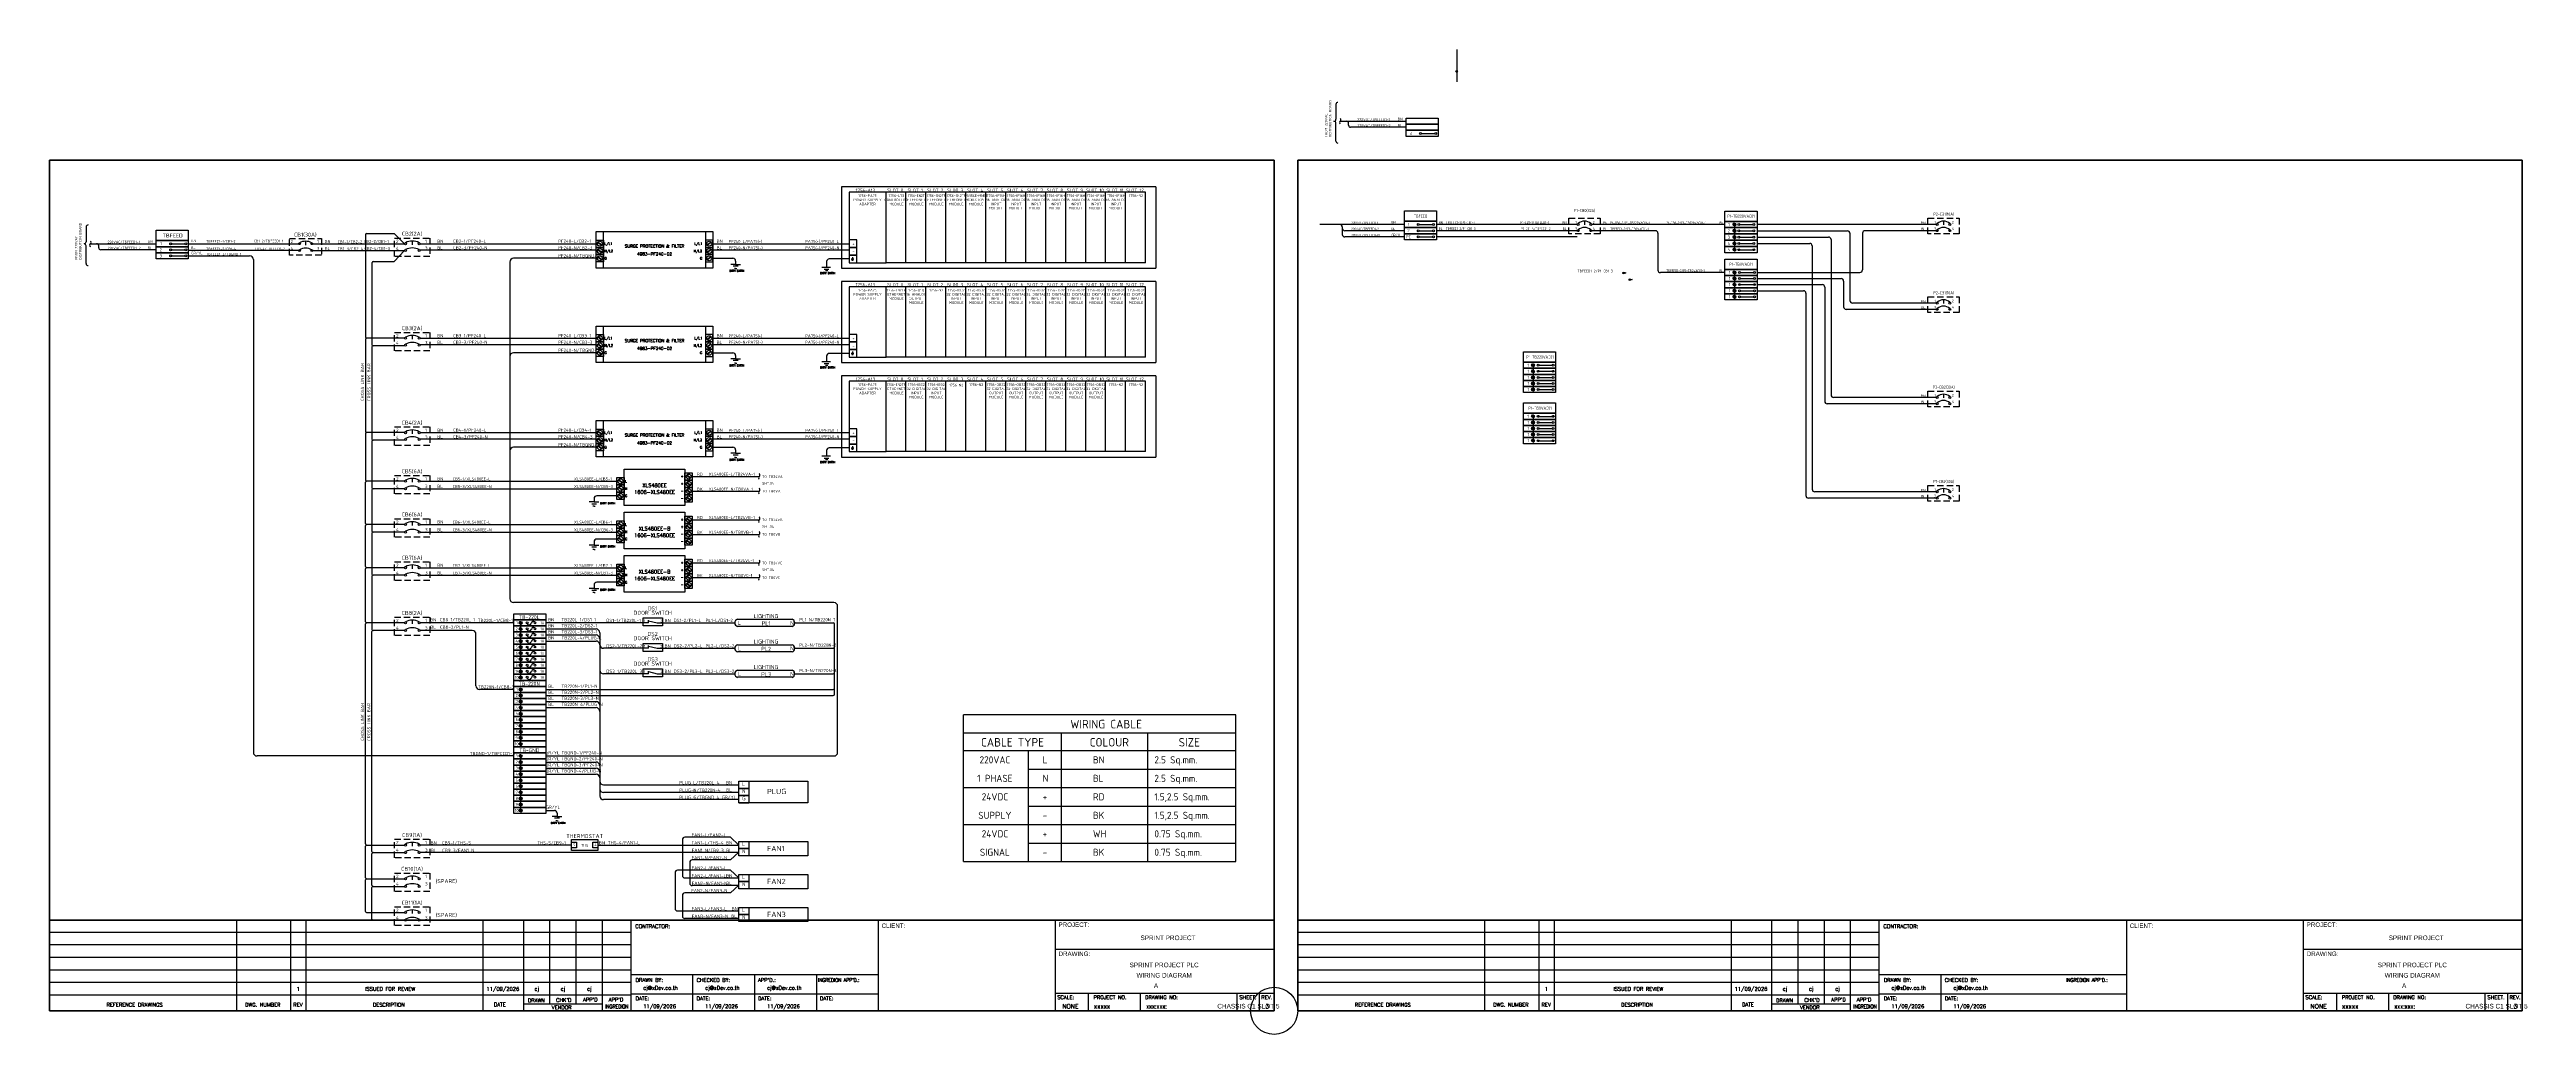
# Model space of a CAD drawing. Header units: millimetres. Extents: x 0 to 7875, y -75 to 3056.
import ezdxf
from ezdxf.enums import TextEntityAlignment as Align

# ---------------------------------------------------------------- set-up
doc = ezdxf.new("R2010")
doc.units = ezdxf.units.MM
doc.linetypes.add('ACAD_ISO03W100', pattern=[30, 12, -18])
doc.linetypes.add('SDASH', pattern=[0.3, 0.2, -0.1])
for name, color, linetype in [('ANN-SMTEXT', 2, 'Continuous'), ('CLOUD', 2, 'Continuous'), ('GT_1', 9, 'Continuous'), ('HELPPOINT', 7, 'Continuous'), ('MEMBER', 7, 'Continuous'), ('VECTORS', 7, 'Continuous')]:
    doc.layers.add(name, color=color, linetype=linetype)
doc.layers.add('ASHADE', color=7, linetype='Continuous', lineweight=25)
doc.layers.add('power', color=7, linetype='Continuous', lineweight=25)
doc.styles.add('HTX11', font='O8111901')
doc.styles.add('ISO3098B', font='ISO3098B.shx')
doc.styles.add('ROMANS', font='romans.shx', dxfattribs={"width": 0.85, "height": 25})

# ---------------------------------------------------------------- blocks, each defined once
blk = doc.blocks.new('xFrame')
at = {"color": 4}
for p, q in [((3302.3, 56.1), (3302.3, 0)), ((3467.6, 56.1), (3467.6, 0))]:
    blk.add_line(p, q, dxfattribs=at)
at = {"color": 4, "ltscale": 0.5}
for p, q in [((3774.7, 56.1), (3774.7, 0)), ((3774.7, 56.1), (3774.7, 0)), ((3845.9, 56.1), (3845.9, 0)), ((3845.9, 56.1), (3845.9, 0))]:
    blk.add_line(p, q, dxfattribs=at)
at = {"layer": 'GT_1', "color": 4}
for p, q in [((1848.8, 249.3), (0, 249.3)), ((595.4, 0), (595.4, 288.2)), ((767.3, 0), (767.3, 288.2)), ((816.4, 0), (816.4, 288.2)), ((1379.1, 0), (1379.1, 288.2)), ((1507.4, 0), (1507.4, 288.2)), ((1591, 21.8), (1591, 288.2)), ((1674.5, 21.8), (1674.5, 288.2)), ((1757.8, 0), (1757.8, 288.2)), ((1848.8, 0), (1848.8, 288.2)), ((2635.8, 0), (2635.8, 288.2)), ((3198.1, 0), (3198.1, 288.2)), ((3198.1, 0), (3198.1, 288.2)), ((3198.1, 0), (3198.1, 288.2)), ((1848.8, 209.5), (0, 209.5)), ((1848.8, 169.6), (0, 169.6)), ((1848.8, 129.7), (0, 129.7)), ((1848.8, 89.7), (0, 89.7)), ((2635.8, 114.3), (1848.8, 114.3)), ((2045.6, 0), (2045.6, 114.3)), ((1848.7, 49.8), (0, 49.8)), ((1757.8, 21.8), (1507.4, 21.8)), ((2635.8, 52.9), (1848.8, 52.9)), ((3198.1, 56.1), (3893.3, 56.1))]:
    blk.add_line(p, q, dxfattribs=at)
at = {"layer": 'HELPPOINT', "color": 4, "lineweight": 35}
for p, q in [((0, 0), (0, 2704.2)), ((0, 2704.2), (3893.3, 2704.2)), ((0, 0), (0, 2704.2)), ((0, 2704.2), (3893.3, 2704.2)), ((3893.3, 2704.2), (3893.3, 0)), ((3893.3, 2704.2), (3893.3, 0)), ((3893.3, 0), (0, 0)), ((3893.3, 0), (0, 0))]:
    blk.add_line(p, q, dxfattribs=at)
at = {"layer": 'HELPPOINT', "color": 4}
for p, q in [((3198.1, 196.6), (3893.3, 196.6)), ((3198.1, 196.6), (3893.3, 196.6)), ((3198.1, 56.1), (3893.3, 56.1))]:
    blk.add_line(p, q, dxfattribs=at)
at = {"layer": 'MEMBER', "color": 4, "lineweight": 35}
blk.add_line((0, 288.2), (3893.3, 288.2), dxfattribs=at)
blk.add_line((0, 288.2), (3893.3, 288.2), dxfattribs=at)
at = {"layer": 'MEMBER', "color": 4}
for p, q in [((3198.1, 196.6), (3893.3, 196.6)), ((3198.1, 196.6), (3893.3, 196.6)), ((3198.1, 56.1), (3893.3, 56.1)), ((3198.1, 56.1), (3893.3, 56.1))]:
    blk.add_line(p, q, dxfattribs=at)
at = {"color": 4, "ltscale": 100, "style": 'HTX11'}
for s, p in [('SPRINT PROJECT', (3555.9, 232.2)), ('SPRINT PROJECT PLC', (3543.7, 146)), ('WIRING DIAGRAM', (3543.7, 113.1))]:
    blk.add_text(s, height=14.693, dxfattribs=at).set_placement(p, align=Align.MIDDLE_CENTER)
at = {"style": 'HTX11'}
for tag, p in [('A', (3517.8, 79.8)), ('B', (3811.6, 14.9))]:
    blk.add_attdef(tag, text='', height=14.8, dxfattribs=at).set_placement(p, align=Align.MIDDLE_CENTER)
at = {"layer": 'GT_1', "color": 4, "style": 'HTX11'}
for s, p in [('CLIENT:', (2645.3, 263.5)), ('PROJECT:', (3208, 266.8)), ('DRAWING:', (3208, 174.4))]:
    blk.add_text(s, height=14.25, dxfattribs=at).set_placement(p)
at = {"layer": 'MEMBER', "color": 4, "ltscale": 0.8, "style": 'ROMANS'}
for s, height, p in [('CONTRACTOR:', 12.35, (1861.9, 262.7)), ('DRAWN BY:', 11.88, (1863.4, 92.1)), ('cj@xDev.co.th', 11.875, (1887.8, 67.2)), ('CHECKED BY:', 11.875, (2057.3, 92.1)), ('cj@xDev.co.th', 11.875, (2084.6, 67.2)), ('REFERENCE DRAWINGS', 11.875, (181.4, 13.4)), ('DWG. NUMBER', 11.875, (621.6, 13.4)), ('REV', 11.88, (775.1, 13.4)), ('DESCRIPTION', 11.875, (1028, 13.4)), ('DATE', 11.88, (1412.8, 14.2)), ('DRAWN', 11.88, (1520.8, 27.3)), ('VENDOR', 11.88, (1596.9, 5.1)), ("CHK'D", 11.88, (1610.6, 28.5)), ("APP'D", 11.88, (1696.2, 29.7)), ("APP'D", 11.88, (1777.4, 29.7)), ('DATE:', 11.88, (1863.4, 33.6)), ('11/09/2026', 11.88, (1887.8, 8.5)), ('DATE:', 11.88, (2057.3, 33.6)), ('11/09/2026', 11.88, (2084.6, 8.5)), ('SCALE:', 11.88, (3204, 37.1)), ('NONE', 14.23, (3220, 7.3)), ('PROJECT NO.', 11.875, (3319.2, 37.1)), ('xxxxx', 14.23, (3320.4, 7.3)), ('DRAWING NO:', 11.875, (3482.9, 37.1)), ('SHEET.', 12, (3782.7, 37.1)), ('REV.', 12, (3852.6, 37.1))]:
    blk.add_text(s, height=height, dxfattribs=at).set_placement(p)
at = {"layer": 'MEMBER', "color": 4, "ltscale": 0.8, "style": 'ROMANS', "width": 0.8}
for s, height, p in [("INGREDION APP'D.:", 11.875, (2443.3, 92.1)), ('INGREDION', 11.88, (1766.6, 8)), ('xxx:xxx:', 14.23, (3486.6, 7.3))]:
    blk.add_text(s, height=height, dxfattribs=at).set_placement(p)
at = {"layer": 'MEMBER', "color": 4, "ltscale": 0.8, "style": 'ROMANS'}
for s, height, p in [('1', 11.9, (790.9, 69.9)), ('ISSUED FOR REVIEW', 11.875, (1083, 69.9)), ('11/09/2026', 11.88, (1441.2, 69.9)), ('cj', 11.88, (1549.1, 69.9)), ('cj', 11.88, (1632.6, 69.9)), ('cj', 11.88, (1716.2, 69.9))]:
    blk.add_text(s, height=height, dxfattribs=at).set_placement(p, align=Align.MIDDLE_CENTER)
blk.add_text('3', height=14.2, dxfattribs=at).set_placement((3871.2, 7.3), align=Align.CENTER)
blk = doc.blocks.new('xCB-2P')
for centre in [(5625, 2510), (5625, 2490)]:
    blk.add_arc(centre, 30.4, 48.87516, 131.12484)
at = {"layer": 'power', "linetype": 'ACAD_ISO03W100'}
blk.add_line((5625, 2540.4), (5625, 2520.4), dxfattribs=at)
at = {"layer": 'power', "color": 2, "linetype": 'SDASH', "ltscale": 100}
blk.add_lwpolyline([(5675, 2550), (5675, 2500), (5575, 2500), (5575, 2550)], close=True, dxfattribs=at)
at = {"layer": 'power'}
for centre in [(5605, 2530), (5645, 2530), (5605, 2510), (5645, 2510)]:
    blk.add_circle(centre, 2.91, dxfattribs=at)
at = {"layer": 'power', "color": 0, "style": 'ISO3098B'}
for s, p in [('3', (5595, 2516.9)), ('1', (5595.5, 2536.8)), ('2', (5651.4, 2536.9)), ('4', (5652.1, 2516.9))]:
    blk.add_text(s, height=8, dxfattribs=at).set_placement(p, align=Align.MIDDLE_LEFT)

msp = doc.modelspace()

# ---------------------------------------------------------------- hatches: boundary and pattern name
at = {"linetype": 'Continuous'}
h = msp.add_hatch(dxfattribs=at)
h.set_pattern_fill('ANSI31', color=256, scale=0.65249, style=0)
h.set_pattern_definition([(45, (-140725.12198, -21631.98276), (-0.057672546576, 0.057672546576), [])])
h.paths.add_polyline_path([(5361.1, 2347.2, 1), (5352.3, 2347.2, 1)])
h = msp.add_hatch(dxfattribs=at)
h.set_pattern_fill('ANSI31', color=256, scale=0.65249, style=0)
h.set_pattern_definition([(45, (-140725.12198, -21651.32257), (-0.057672546576, 0.057672546576), [])])
h.paths.add_polyline_path([(5361.1, 2327.9, 1), (5352.3, 2327.9, 1)])
h = msp.add_hatch(dxfattribs=at)
h.set_pattern_fill('ANSI31', color=256, scale=0.65249, style=0)
h.set_pattern_definition([(45, (-140725.12198, -21670.66239), (-0.057672546576, 0.057672546576), [])])
h.paths.add_polyline_path([(5361.1, 2308.6, 1), (5352.3, 2308.6, 1)])
h = msp.add_hatch(dxfattribs=at)
h.set_pattern_fill('ANSI31', color=256, scale=0.65249, style=0)
h.set_pattern_definition([(45, (-140725.12198, -21690.0022), (-0.057672546576, 0.057672546576), [])])
h.paths.add_polyline_path([(5361.1, 2289.2, 1), (5352.3, 2289.2, 1)])
h = msp.add_hatch(dxfattribs=at)
h.set_pattern_fill('ANSI31', color=256, scale=0.65249, style=0)
h.set_pattern_definition([(45, (-140725.12198, -21709.34202), (-0.057672546576, 0.057672546576), [])])
h.paths.add_polyline_path([(5361.1, 2269.9, 1), (5352.3, 2269.9, 1)])
h = msp.add_hatch(dxfattribs=at)
h.set_pattern_fill('ANSI31', color=256, scale=0.65249, style=0)
h.set_pattern_definition([(45, (-141365.416105, -22089.25202), (-0.057672546576, 0.057672546576), [])])
h.paths.add_polyline_path([(4720.8, 1890, 1), (4712, 1890, 1)])
h = msp.add_hatch(dxfattribs=at)
h.set_pattern_fill('ANSI31', color=256, scale=0.65249, style=0)
h.set_pattern_definition([(45, (-141365.416105, -22108.591835), (-0.057672546576, 0.057672546576), [])])
h.paths.add_polyline_path([(4720.8, 1870.6, 1), (4712, 1870.6, 1)])
h = msp.add_hatch(dxfattribs=at)
h.set_pattern_fill('ANSI31', color=256, scale=0.65249, style=0)
h.set_pattern_definition([(45, (-141365.416105, -22127.93165), (-0.057672546576, 0.057672546576), [])])
h.paths.add_polyline_path([(4720.8, 1851.3, 1), (4712, 1851.3, 1)])
h = msp.add_hatch(dxfattribs=at)
h.set_pattern_fill('ANSI31', color=256, scale=0.65249, style=0)
h.set_pattern_definition([(45, (-141365.416105, -22147.271465), (-0.057672546576, 0.057672546576), [])])
h.paths.add_polyline_path([(4720.8, 1832, 1), (4712, 1832, 1)])
h = msp.add_hatch(dxfattribs=at)
h.set_pattern_fill('ANSI31', color=256, scale=0.65249, style=0)
h.set_pattern_definition([(45, (-141365.416105, -22166.61128), (-0.057672546576, 0.057672546576), [])])
h.paths.add_polyline_path([(4720.8, 1812.6, 1), (4712, 1812.6, 1)])
at = {"layer": 'power', "linetype": 'Continuous'}
h = msp.add_hatch(dxfattribs=at)
h.set_pattern_fill('ANSI31', color=1, scale=0.65249, style=0)
h.set_pattern_definition([(45, (-140725.12198, -21479.445234), (-0.057672546576, 0.057672546576), [])])
h.paths.add_polyline_path([(5361.1, 2499.8, 1), (5352.3, 2499.8, 1)])
h = msp.add_hatch(dxfattribs=at)
h.set_pattern_fill('ANSI31', color=1, scale=0.65249, style=0)
h.set_pattern_definition([(45, (-140725.12198, -21499.445234), (-0.057672546576, 0.057672546576), [])])
h.paths.add_polyline_path([(5361.1, 2479.8, 1), (5352.3, 2479.8, 1)])
h = msp.add_hatch(dxfattribs=at)
h.set_pattern_fill('ANSI31', color=1, scale=0.65249, style=0)
h.set_pattern_definition([(45, (-140725.12198, -21519.445234), (-0.057672546576, 0.057672546576), [])])
h.paths.add_polyline_path([(5361.1, 2459.8, 1), (5352.3, 2459.8, 1)])
h = msp.add_hatch(dxfattribs=at)
h.set_pattern_fill('ANSI31', color=1, scale=0.65249, style=0)
h.set_pattern_definition([(45, (-140725.12198, -21539.445234), (-0.057672546576, 0.057672546576), [])])
h.paths.add_polyline_path([(5361.1, 2439.8, 1), (5352.3, 2439.8, 1)])
h = msp.add_hatch(dxfattribs=at)
h.set_pattern_fill('ANSI31', color=1, scale=0.65249, style=0)
h.set_pattern_definition([(45, (-140725.12198, -21559.445234), (-0.057672546576, 0.057672546576), [])])
h.paths.add_polyline_path([(5361.1, 2419.8, 1), (5352.3, 2419.8, 1)])
h = msp.add_hatch(dxfattribs=at)
h.set_pattern_fill('ANSI31', color=1, scale=0.65249, style=0)
h.set_pattern_definition([(45, (-141365.416105, -21926.81771), (-0.057672546576, 0.057672546576), [])])
h.paths.add_polyline_path([(4720.8, 2052.4, 1), (4712, 2052.4, 1)])
h = msp.add_hatch(dxfattribs=at)
h.set_pattern_fill('ANSI31', color=1, scale=0.65249, style=0)
h.set_pattern_definition([(45, (-141365.416105, -21946.15753), (-0.057672546576, 0.057672546576), [])])
h.paths.add_polyline_path([(4720.8, 2033.1, 1), (4712, 2033.1, 1)])
h = msp.add_hatch(dxfattribs=at)
h.set_pattern_fill('ANSI31', color=1, scale=0.65249, style=0)
h.set_pattern_definition([(45, (-141365.416105, -21965.49734), (-0.057672546576, 0.057672546576), [])])
h.paths.add_polyline_path([(4720.8, 2013.7, 1), (4712, 2013.7, 1)])
h = msp.add_hatch(dxfattribs=at)
h.set_pattern_fill('ANSI31', color=1, scale=0.65249, style=0)
h.set_pattern_definition([(45, (-141365.416105, -21984.83716), (-0.057672546576, 0.057672546576), [])])
h.paths.add_polyline_path([(4720.8, 1994.4, 1), (4712, 1994.4, 1)])
h = msp.add_hatch(dxfattribs=at)
h.set_pattern_fill('ANSI31', color=1, scale=0.65249, style=0)
h.set_pattern_definition([(45, (-141365.416105, -22004.17697), (-0.057672546576, 0.057672546576), [])])
h.paths.add_polyline_path([(4720.8, 1975, 1), (4712, 1975, 1)])
h = msp.add_hatch(dxfattribs=at)
h.set_pattern_fill('ANSI31', color=1, scale=0.65249, style=0)
h.set_pattern_definition([(45, (-144584.00397, -22745.91074), (-0.057672546576, 0.057672546576), [])])
h.paths.add_polyline_path([(1502.2, 1233.3, 1), (1493.4, 1233.3, 1)])
h = msp.add_hatch(dxfattribs=at)
h.set_pattern_fill('ANSI31', color=1, scale=0.65249, style=0)
h.set_pattern_definition([(45, (-144584.00397, -22765.25055), (-0.057672546576, 0.057672546576), [])])
h.paths.add_polyline_path([(1502.2, 1214, 1), (1493.4, 1214, 1)])
h = msp.add_hatch(dxfattribs=at)
h.set_pattern_fill('ANSI31', color=1, scale=0.65249, style=0)
h.set_pattern_definition([(45, (-144584.00397, -22784.59037), (-0.057672546576, 0.057672546576), [])])
h.paths.add_polyline_path([(1502.2, 1194.6, 1), (1493.4, 1194.6, 1)])
h = msp.add_hatch(dxfattribs=at)
h.set_pattern_fill('ANSI31', color=1, scale=0.65249, style=0)
h.set_pattern_definition([(45, (-144584.00397, -22803.93018), (-0.057672546576, 0.057672546576), [])])
h.paths.add_polyline_path([(1502.2, 1175.3, 1), (1493.4, 1175.3, 1)])
h = msp.add_hatch(dxfattribs=at)
h.set_pattern_fill('ANSI31', color=1, scale=0.65249, style=0)
h.set_pattern_definition([(45, (-144584.00397, -22823.27), (-0.057672546576, 0.057672546576), [])])
h.paths.add_polyline_path([(1502.2, 1156, 1), (1493.4, 1156, 1)])
h = msp.add_hatch(dxfattribs=at)
h.set_pattern_fill('ANSI31', color=1, scale=0.65249, style=0)
h.set_pattern_definition([(45, (-144584.00397, -22842.06358), (-0.057672546576, 0.057672546576), [])])
h.paths.add_polyline_path([(1502.2, 1137.2, 1), (1493.4, 1137.2, 1)])
h = msp.add_hatch(dxfattribs=at)
h.set_pattern_fill('ANSI31', color=1, scale=0.65249, style=0)
h.set_pattern_definition([(45, (-144584.00397, -22861.40339), (-0.057672546576, 0.057672546576), [])])
h.paths.add_polyline_path([(1502.2, 1117.8, 1), (1493.4, 1117.8, 1)])
h = msp.add_hatch(dxfattribs=at)
h.set_pattern_fill('ANSI31', color=1, scale=0.65249, style=0)
h.set_pattern_definition([(45, (-144584.00397, -22880.74321), (-0.057672546576, 0.057672546576), [])])
h.paths.add_polyline_path([(1502.2, 1098.5, 1), (1493.4, 1098.5, 1)])
h = msp.add_hatch(dxfattribs=at)
h.set_pattern_fill('ANSI31', color=1, scale=0.65249, style=0)
h.set_pattern_definition([(45, (-144584.00397, -22900.08302), (-0.057672546576, 0.057672546576), [])])
h.paths.add_polyline_path([(1502.2, 1079.1, 1), (1493.4, 1079.1, 1)])
h = msp.add_hatch(dxfattribs=at)
h.set_pattern_fill('ANSI31', color=1, scale=0.65249, style=0)
h.set_pattern_definition([(45, (-144584.00397, -22919.42284), (-0.057672546576, 0.057672546576), [])])
h.paths.add_polyline_path([(1502.2, 1059.8, 1), (1493.4, 1059.8, 1)])
h = msp.add_hatch(dxfattribs=at)
h.set_pattern_fill('ANSI31', color=0, scale=0.65249, style=0)
h.set_pattern_definition([(45, (-144584.00397, -22957.44698), (-0.057672546576, 0.057672546576), [])])
h.paths.add_polyline_path([(1502.2, 1021.8, 1), (1493.4, 1021.8, 1)])
h = msp.add_hatch(dxfattribs=at)
h.set_pattern_fill('ANSI31', color=0, scale=0.65249, style=0)
h.set_pattern_definition([(45, (-144584.00397, -22976.7868), (-0.057672546576, 0.057672546576), [])])
h.paths.add_polyline_path([(1502.2, 1002.4, 1), (1493.4, 1002.4, 1)])
h = msp.add_hatch(dxfattribs=at)
h.set_pattern_fill('ANSI31', color=0, scale=0.65249, style=0)
h.set_pattern_definition([(45, (-144584.00397, -22996.12661), (-0.057672546576, 0.057672546576), [])])
h.paths.add_polyline_path([(1502.2, 983.1, 1), (1493.4, 983.1, 1)])
h = msp.add_hatch(dxfattribs=at)
h.set_pattern_fill('ANSI31', color=0, scale=0.65249, style=0)
h.set_pattern_definition([(45, (-144584.00397, -23015.46643), (-0.057672546576, 0.057672546576), [])])
h.paths.add_polyline_path([(1502.2, 963.8, 1), (1493.4, 963.8, 1)])
h = msp.add_hatch(dxfattribs=at)
h.set_pattern_fill('ANSI31', color=0, scale=0.65249, style=0)
h.set_pattern_definition([(45, (-144584.00397, -23034.80624), (-0.057672546576, 0.057672546576), [])])
h.paths.add_polyline_path([(1502.2, 944.4, 1), (1493.4, 944.4, 1)])
h = msp.add_hatch(dxfattribs=at)
h.set_pattern_fill('ANSI31', color=0, scale=0.65249, style=0)
h.set_pattern_definition([(45, (-144584.00397, -23053.59982), (-0.057672546576, 0.057672546576), [])])
h.paths.add_polyline_path([(1502.2, 925.6, 1), (1493.4, 925.6, 1)])
h = msp.add_hatch(dxfattribs=at)
h.set_pattern_fill('ANSI31', color=0, scale=0.65249, style=0)
h.set_pattern_definition([(45, (-144584.00397, -23072.93964), (-0.057672546576, 0.057672546576), [])])
h.paths.add_polyline_path([(1502.2, 906.3, 1), (1493.4, 906.3, 1)])
h = msp.add_hatch(dxfattribs=at)
h.set_pattern_fill('ANSI31', color=0, scale=0.65249, style=0)
h.set_pattern_definition([(45, (-144584.00397, -23092.27945), (-0.057672546576, 0.057672546576), [])])
h.paths.add_polyline_path([(1502.2, 886.9, 1), (1493.4, 886.9, 1)])
h = msp.add_hatch(dxfattribs=at)
h.set_pattern_fill('ANSI31', color=0, scale=0.65249, style=0)
h.set_pattern_definition([(45, (-144584.00397, -23111.61927), (-0.057672546576, 0.057672546576), [])])
h.paths.add_polyline_path([(1502.2, 867.6, 1), (1493.4, 867.6, 1)])
h = msp.add_hatch(dxfattribs=at)
h.set_pattern_fill('ANSI31', color=0, scale=0.65249, style=0)
h.set_pattern_definition([(45, (-144584.00397, -23130.95908), (-0.057672546576, 0.057672546576), [])])
h.paths.add_polyline_path([(1502.2, 848.3, 1), (1493.4, 848.3, 1)])
h = msp.add_hatch(dxfattribs=at)
h.set_pattern_fill('ANSI31', color=3, scale=0.65249, style=0)
h.set_pattern_definition([(45, (-144584.00397, -23168.98323), (-0.057672546576, 0.057672546576), [])])
h.paths.add_polyline_path([(1502.2, 810.2, 1), (1493.4, 810.2, 1)])
h = msp.add_hatch(dxfattribs=at)
h.set_pattern_fill('ANSI31', color=3, scale=0.65249, style=0)
h.set_pattern_definition([(45, (-144584.00397, -23188.323045), (-0.057672546576, 0.057672546576), [])])
h.paths.add_polyline_path([(1502.2, 790.9, 1), (1493.4, 790.9, 1)])
h = msp.add_hatch(dxfattribs=at)
h.set_pattern_fill('ANSI31', color=3, scale=0.65249, style=0)
h.set_pattern_definition([(45, (-144584.00397, -23207.66286), (-0.057672546576, 0.057672546576), [])])
h.paths.add_polyline_path([(1502.2, 771.6, 1), (1493.4, 771.6, 1)])
h = msp.add_hatch(dxfattribs=at)
h.set_pattern_fill('ANSI31', color=3, scale=0.65249, style=0)
h.set_pattern_definition([(45, (-144584.00397, -23227.002675), (-0.057672546576, 0.057672546576), [])])
h.paths.add_polyline_path([(1502.2, 752.2, 1), (1493.4, 752.2, 1)])
h = msp.add_hatch(dxfattribs=at)
h.set_pattern_fill('ANSI31', color=3, scale=0.65249, style=0)
h.set_pattern_definition([(45, (-144584.00397, -23246.34249), (-0.057672546576, 0.057672546576), [])])
h.paths.add_polyline_path([(1502.2, 732.9, 1), (1493.4, 732.9, 1)])
h = msp.add_hatch(dxfattribs=at)
h.set_pattern_fill('ANSI31', color=3, scale=0.65249, style=0)
h.set_pattern_definition([(45, (-144584.00397, -23265.13607), (-0.057672546576, 0.057672546576), [])])
h.paths.add_polyline_path([(1502.2, 714.1, 1), (1493.4, 714.1, 1)])
h = msp.add_hatch(dxfattribs=at)
h.set_pattern_fill('ANSI31', color=3, scale=0.65249, style=0)
h.set_pattern_definition([(45, (-144584.00397, -23284.475884), (-0.057672546576, 0.057672546576), [])])
h.paths.add_polyline_path([(1502.2, 694.7, 1), (1493.4, 694.7, 1)])
h = msp.add_hatch(dxfattribs=at)
h.set_pattern_fill('ANSI31', color=3, scale=0.65249, style=0)
h.set_pattern_definition([(45, (-144584.00397, -23303.8157), (-0.057672546576, 0.057672546576), [])])
h.paths.add_polyline_path([(1502.2, 675.4, 1), (1493.4, 675.4, 1)])
h = msp.add_hatch(dxfattribs=at)
h.set_pattern_fill('ANSI31', color=3, scale=0.65249, style=0)
h.set_pattern_definition([(45, (-144584.00397, -23323.15551), (-0.057672546576, 0.057672546576), [])])
h.paths.add_polyline_path([(1502.2, 656.1, 1), (1493.4, 656.1, 1)])
h = msp.add_hatch(dxfattribs=at)
h.set_pattern_fill('ANSI31', color=3, scale=0.65249, style=0)
h.set_pattern_definition([(45, (-144584.00397, -23342.49533), (-0.057672546576, 0.057672546576), [])])
h.paths.add_polyline_path([(1502.2, 636.7, 1), (1493.4, 636.7, 1)])

# ---------------------------------------------------------------- linework, layer by layer
for p, q in [((4474, 3056), (4474, 2953.5)), ((4474, 2988.9), (4476.5, 2988.9)), ((4474, 2986.4), (4476.5, 2988.9)), ((4476.5, 2986.4), (4476.5, 2988.9)), ((4089.9, 2881.5), (4089.9, 2834.4)), ((4089.9, 2765), (4089.9, 2821.4)), ((116.2, 2492.1), (116.2, 2445.1)), ((1761.4, 2477.5), (2085.7, 2477.5)), ((4110, 2492), (4110, 2468.5)), ((4857.2, 2480.2), (4410, 2480.2)), ((5105.5, 2480), (4903, 2480)), ((5113.5, 2472), (5113.5, 2355.1)), ((5764, 2472), (5764, 2355.3)), ((5998.9, 2480), (5772, 2480)), ((116.2, 2375.6), (116.2, 2432)), ((833.6, 2416.8), (1128.7, 2416.8)), ((1761.4, 2423.3), (1761.4, 2415.6)), ((2085.7, 2423.3), (2085.7, 2415.6)), ((5326.8, 2347.1), (5121.5, 2347.1)), ((5356.7, 2347.2), (5356.7, 2265.5)), ((5428.6, 2347.3), (5756, 2347.3)), ((5428.6, 2328), (5696, 2328)), ((5428.6, 2308.6), (5636, 2308.6)), ((5428.6, 2289.3), (5576, 2289.3)), ((5644, 2300.6), (5644, 1938)), ((5704, 2320), (5704, 2238)), ((5584, 2281.3), (5584, 1638)), ((5998.9, 2230), (5712, 2230)), ((1761.4, 2177.1), (2085.7, 2177.1)), ((1761.4, 2123), (1761.4, 2115.3)), ((2085.7, 2123), (2085.7, 2115.3)), ((5998.9, 1930), (5652, 1930)), ((1761.4, 1876.8), (2085.7, 1876.8)), ((1761.4, 1822.7), (1761.4, 1814.9)), ((2085.7, 1822.7), (2085.7, 1814.9)), ((4716.4, 1890), (4716.4, 1808.2)), ((1826.9, 1606.3), (1826.9, 1722.3)), ((1826.9, 1722.3), (2020.3, 1722.3)), ((1826.9, 1668.1), (1826.9, 1660.4)), ((2020.3, 1722.3), (2020.3, 1664.3)), ((2020.3, 1664.3), (2020.3, 1606.3)), ((2020.3, 1606.3), (1826.9, 1606.3)), ((1826.9, 1468.9), (1826.9, 1584.9)), ((1826.9, 1584.9), (2020.3, 1584.9)), ((2020.3, 1584.9), (2020.3, 1526.9)), ((5998.9, 1630), (5592, 1630)), ((1826.9, 1530.8), (1826.9, 1523)), ((2020.3, 1526.9), (2020.3, 1468.9)), ((2020.3, 1468.9), (1826.9, 1468.9)), ((1826.9, 1331.5), (1826.9, 1447.6)), ((1826.9, 1447.6), (2020.3, 1447.6)), ((2020.3, 1447.6), (2020.3, 1389.6)), ((1826.9, 1393.4), (1826.9, 1385.7)), ((2020.3, 1389.6), (2020.3, 1331.5)), ((2020.3, 1331.5), (1826.9, 1331.5)), ((1355.8, 1033.7), (1355.8, 1197.3)), ((1476.1, 1021.8), (1367.7, 1021.8)), ((1497.8, 1021.8), (1497.8, 848.3)), ((1577.9, 1021.8), (2491.6, 1021.8)), ((1577.9, 1002.6), (2491.6, 1002.6)), ((1577.9, 983.4), (1737.4, 983.4)), ((1577.9, 964.1), (1737.4, 964.1)), ((2035.3, 472.1), (2035.3, 406)), ((2012.1, 367.3), (2012.1, 301.3))]:
    msp.add_line(p, q)
at = {"color": 1}
for p, q in [((1004.8, 2468), (1004.8, 2282.8)), ((1004.8, 2462.8), (1004.8, 2141.9)), ((1008.2, 2471.4), (1095.3, 2471.4)), ((1095.3, 2471.4), (1128.7, 2438.8)), ((4308.2, 2500), (4039, 2500)), ((4857.2, 2500), (4410, 2500)), ((5326.8, 2499.8), (4903, 2499.8)), ((5356.7, 2501.6), (5356.7, 2419.8)), ((5998.9, 2500), (5428.6, 2500)), ((5428.6, 2479.8), (5716, 2479.8)), ((5428.6, 2459.8), (5656, 2459.8)), ((5664, 2451.8), (5664, 1958)), ((5724, 2471.8), (5724, 2258)), ((833.6, 2438.8), (1128.7, 2438.8)), ((5428.6, 2439.8), (5596, 2439.8)), ((5604, 2431.8), (5604, 1658)), ((5998.9, 2250), (5732, 2250)), ((1004.8, 2135), (1004.8, 1841.5)), ((1128.7, 2138.5), (1008.2, 2138.5)), ((4716.4, 2052.4), (4716.4, 1970.6)), ((5998.9, 1950), (5672, 1950)), ((1004.8, 1834.7), (1004.8, 1687.1)), ((1128.7, 1838.1), (1008.2, 1838.1)), ((1004.8, 1549.7), (1004.8, 1680.3)), ((1128.7, 1683.7), (1008.2, 1683.7)), ((1178.2, 1683.6), (1803.7, 1683.6)), ((2043.5, 1698.6), (2256.3, 1698.6)), ((5998.9, 1650), (5612, 1650)), ((1004.8, 1412.4), (1004.8, 1542.9)), ((1128.7, 1546.3), (1008.2, 1546.3)), ((1178.2, 1546.3), (1803.7, 1546.3)), ((2043.5, 1561.2), (2256.3, 1561.2)), ((2043.5, 1423.9), (2256.3, 1423.9)), ((1004.8, 1236.8), (1004.8, 1405.5)), ((1128.7, 1408.9), (1008.2, 1408.9)), ((1178.2, 1408.9), (1803.7, 1408.9)), ((1004.8, 530.6), (1004.8, 1230)), ((1128.7, 1233.4), (1008.2, 1233.4)), ((1476.1, 1233.4), (1178.2, 1233.4)), ((1497.8, 1233.3), (1497.8, 1059.8)), ((1904, 1233.4), (1577.9, 1233.4)), ((1577.9, 1214.1), (1737.4, 1214.1)), ((1577.9, 1194.9), (1737.4, 1194.9)), ((1749.3, 1202.2), (1749.3, 683.4)), ((1904, 1233.4), (1904, 1242)), ((1577.9, 1175.7), (1737.4, 1175.7)), ((1904, 1152.5), (1761.2, 1152.5)), ((1904, 1152.5), (1904, 1161.2)), ((1904, 1071.6), (1761.2, 1071.6)), ((1904, 1071.6), (1904, 1080.3)), ((1761.2, 718.5), (2191.5, 718.5)), ((2164.7, 551.9), (2019.8, 551.9)), ((2164.7, 551.9), (2191.5, 527.2)), ((1004.8, 423.2), (1004.8, 523.8)), ((1008.2, 527.2), (1128.7, 527.2)), ((1659.7, 527.2), (1177.1, 527.2)), ((1742.9, 527.2), (2191.5, 527.2)), ((2012.1, 544.1), (2012.1, 430.2)), ((1004.8, 315.9), (1004.8, 416.4)), ((1008.2, 419.8), (1128.7, 419.8)), ((1988.9, 439.4), (1988.9, 325.5)), ((2164.7, 447.1), (1996.6, 447.1)), ((2019.8, 422.5), (2191.5, 422.5)), ((2164.7, 447.1), (2191.5, 422.5)), ((1996.6, 317.7), (2191.5, 317.7)), ((1008.2, 312.4), (1128.7, 312.4))]:
    msp.add_line(p, q, dxfattribs=at)
at = {"color": 0}
for p, q in [((1738.2, 2427.2), (1738.2, 2450.4)), ((1738.2, 2450.4), (1761.4, 2450.4)), ((1738.2, 2438.8), (1738.2, 2442.6)), ((1743.1, 2442.8), (1755.8, 2433.7)), ((1743.1, 2442.8), (1755.8, 2433.7)), ((1743.1, 2442.8), (1755.8, 2433.7)), ((1743.1, 2442.8), (1755.8, 2433.7)), ((1743.1, 2442.8), (1755.8, 2433.7)), ((1743.9, 2443.9), (1756.6, 2434.8)), ((1743.9, 2443.9), (1756.6, 2434.8)), ((1743.9, 2443.9), (1756.6, 2434.8)), ((1743.9, 2443.9), (1756.6, 2434.8)), ((1743.9, 2443.9), (1756.6, 2434.8)), ((1743.9, 2443.9), (1756.6, 2434.8)), ((1743.9, 2443.9), (1756.6, 2434.8)), ((1743.9, 2443.9), (1756.6, 2434.8)), ((1743.9, 2443.9), (1756.6, 2434.8)), ((1743.9, 2443.9), (1756.6, 2434.8)), ((1743.9, 2443.9), (1756.6, 2434.8)), ((1743.9, 2443.9), (1756.6, 2434.8)), ((1743.9, 2443.9), (1756.6, 2434.8)), ((1743.9, 2443.9), (1756.6, 2434.8)), ((1743.9, 2443.9), (1756.6, 2434.8)), ((1761.4, 2450.4), (1761.4, 2427.2)), ((2108.9, 2450.4), (2085.7, 2450.4)), ((2085.7, 2450.4), (2085.7, 2427.2)), ((2103.2, 2443.9), (2090.6, 2434.8)), ((2103.2, 2443.9), (2090.6, 2434.8)), ((2103.2, 2443.9), (2090.6, 2434.8)), ((2103.2, 2443.9), (2090.6, 2434.8)), ((2103.2, 2443.9), (2090.6, 2434.8)), ((2103.2, 2443.9), (2090.6, 2434.8)), ((2103.2, 2443.9), (2090.6, 2434.8)), ((2103.2, 2443.9), (2090.6, 2434.8)), ((2103.2, 2443.9), (2090.6, 2434.8)), ((2103.2, 2443.9), (2090.6, 2434.8)), ((2103.2, 2443.9), (2090.6, 2434.8)), ((2103.2, 2443.9), (2090.6, 2434.8)), ((2103.2, 2443.9), (2090.6, 2434.8)), ((2103.2, 2443.9), (2090.6, 2434.8)), ((2103.2, 2443.9), (2090.6, 2434.8)), ((2104, 2442.8), (2091.4, 2433.7)), ((2104, 2442.8), (2091.4, 2433.7)), ((2104, 2442.8), (2091.4, 2433.7)), ((2104, 2442.8), (2091.4, 2433.7)), ((2104, 2442.8), (2091.4, 2433.7)), ((2108.9, 2427.2), (2108.9, 2450.4)), ((2108.9, 2438.8), (2108.9, 2442.6)), ((1761.4, 2427.2), (1738.2, 2427.2)), ((1738.2, 2404), (1738.2, 2427.2)), ((1738.2, 2427.2), (1761.4, 2427.2)), ((1738.2, 2415.6), (1738.2, 2419.4)), ((1761.4, 2404), (1738.2, 2404)), ((1738.2, 2380.8), (1738.2, 2404)), ((1738.2, 2404), (1761.4, 2404)), ((1761.4, 2380.8), (1738.2, 2380.8)), ((1743.1, 2419.6), (1755.8, 2410.5)), ((1743.1, 2419.6), (1755.8, 2410.5)), ((1743.1, 2419.6), (1755.8, 2410.5)), ((1743.1, 2419.6), (1755.8, 2410.5)), ((1743.1, 2419.6), (1755.8, 2410.5)), ((1743.1, 2396.4), (1755.8, 2387.3)), ((1743.1, 2396.4), (1755.8, 2387.3)), ((1743.1, 2396.4), (1755.8, 2387.3)), ((1743.1, 2396.4), (1755.8, 2387.3)), ((1743.1, 2396.4), (1755.8, 2387.3)), ((1743.9, 2420.7), (1756.6, 2411.6)), ((1743.9, 2420.7), (1756.6, 2411.6)), ((1743.9, 2420.7), (1756.6, 2411.6)), ((1743.9, 2420.7), (1756.6, 2411.6)), ((1743.9, 2420.7), (1756.6, 2411.6)), ((1743.9, 2420.7), (1756.6, 2411.6)), ((1743.9, 2420.7), (1756.6, 2411.6)), ((1743.9, 2420.7), (1756.6, 2411.6)), ((1743.9, 2420.7), (1756.6, 2411.6)), ((1743.9, 2420.7), (1756.6, 2411.6)), ((1743.9, 2420.7), (1756.6, 2411.6)), ((1743.9, 2420.7), (1756.6, 2411.6)), ((1743.9, 2420.7), (1756.6, 2411.6)), ((1743.9, 2420.7), (1756.6, 2411.6)), ((1743.9, 2420.7), (1756.6, 2411.6)), ((1743.9, 2397.5), (1756.6, 2388.4)), ((1743.9, 2397.5), (1756.6, 2388.4)), ((1743.9, 2397.5), (1756.6, 2388.4)), ((1743.9, 2397.5), (1756.6, 2388.4)), ((1743.9, 2397.5), (1756.6, 2388.4)), ((1743.9, 2397.5), (1756.6, 2388.4)), ((1743.9, 2397.5), (1756.6, 2388.4)), ((1743.9, 2397.5), (1756.6, 2388.4)), ((1743.9, 2397.5), (1756.6, 2388.4)), ((1743.9, 2397.5), (1756.6, 2388.4)), ((1743.9, 2397.5), (1756.6, 2388.4)), ((1743.9, 2397.5), (1756.6, 2388.4)), ((1743.9, 2397.5), (1756.6, 2388.4)), ((1743.9, 2397.5), (1756.6, 2388.4)), ((1743.9, 2397.5), (1756.6, 2388.4)), ((1761.4, 2427.2), (1761.4, 2404)), ((1761.4, 2404), (1761.4, 2380.8)), ((2085.7, 2427.2), (2108.9, 2427.2)), ((2108.9, 2427.2), (2085.7, 2427.2)), ((2085.7, 2427.2), (2085.7, 2404)), ((2085.7, 2404), (2108.9, 2404)), ((2108.9, 2404), (2085.7, 2404)), ((2085.7, 2404), (2085.7, 2380.8)), ((2085.7, 2380.8), (2108.9, 2380.8)), ((2103.2, 2420.7), (2090.6, 2411.6)), ((2103.2, 2420.7), (2090.6, 2411.6)), ((2103.2, 2420.7), (2090.6, 2411.6)), ((2103.2, 2420.7), (2090.6, 2411.6)), ((2103.2, 2420.7), (2090.6, 2411.6)), ((2103.2, 2420.7), (2090.6, 2411.6)), ((2103.2, 2420.7), (2090.6, 2411.6)), ((2103.2, 2420.7), (2090.6, 2411.6)), ((2103.2, 2420.7), (2090.6, 2411.6)), ((2103.2, 2420.7), (2090.6, 2411.6)), ((2103.2, 2420.7), (2090.6, 2411.6)), ((2103.2, 2420.7), (2090.6, 2411.6)), ((2103.2, 2420.7), (2090.6, 2411.6)), ((2103.2, 2420.7), (2090.6, 2411.6)), ((2103.2, 2420.7), (2090.6, 2411.6)), ((2103.2, 2397.5), (2090.6, 2388.4)), ((2103.2, 2397.5), (2090.6, 2388.4)), ((2103.2, 2397.5), (2090.6, 2388.4)), ((2103.2, 2397.5), (2090.6, 2388.4)), ((2103.2, 2397.5), (2090.6, 2388.4)), ((2103.2, 2397.5), (2090.6, 2388.4)), ((2103.2, 2397.5), (2090.6, 2388.4)), ((2103.2, 2397.5), (2090.6, 2388.4)), ((2103.2, 2397.5), (2090.6, 2388.4)), ((2103.2, 2397.5), (2090.6, 2388.4)), ((2103.2, 2397.5), (2090.6, 2388.4)), ((2103.2, 2397.5), (2090.6, 2388.4)), ((2103.2, 2397.5), (2090.6, 2388.4)), ((2103.2, 2397.5), (2090.6, 2388.4)), ((2103.2, 2397.5), (2090.6, 2388.4)), ((2104, 2419.6), (2091.4, 2410.5)), ((2104, 2419.6), (2091.4, 2410.5)), ((2104, 2419.6), (2091.4, 2410.5)), ((2104, 2419.6), (2091.4, 2410.5)), ((2104, 2419.6), (2091.4, 2410.5)), ((2104, 2396.4), (2091.4, 2387.3)), ((2104, 2396.4), (2091.4, 2387.3)), ((2104, 2396.4), (2091.4, 2387.3)), ((2104, 2396.4), (2091.4, 2387.3)), ((2104, 2396.4), (2091.4, 2387.3)), ((2108.9, 2404), (2108.9, 2427.2)), ((2108.9, 2415.6), (2108.9, 2419.4)), ((2108.9, 2380.8), (2108.9, 2404)), ((1738.2, 2126.9), (1738.2, 2150.1)), ((1738.2, 2150.1), (1761.4, 2150.1)), ((1738.2, 2138.5), (1738.2, 2142.3)), ((1761.4, 2126.9), (1738.2, 2126.9)), ((1738.2, 2103.7), (1738.2, 2126.9)), ((1738.2, 2126.9), (1761.4, 2126.9)), ((1743.1, 2142.5), (1755.8, 2133.3)), ((1743.1, 2142.5), (1755.8, 2133.3)), ((1743.1, 2142.5), (1755.8, 2133.3)), ((1743.1, 2142.5), (1755.8, 2133.3)), ((1743.1, 2142.5), (1755.8, 2133.3)), ((1743.9, 2143.6), (1756.6, 2134.4)), ((1743.9, 2143.6), (1756.6, 2134.4)), ((1743.9, 2143.6), (1756.6, 2134.4)), ((1743.9, 2143.6), (1756.6, 2134.4)), ((1743.9, 2143.6), (1756.6, 2134.4)), ((1743.9, 2143.6), (1756.6, 2134.4)), ((1743.9, 2143.6), (1756.6, 2134.4)), ((1743.9, 2143.6), (1756.6, 2134.4)), ((1743.9, 2143.6), (1756.6, 2134.4)), ((1743.9, 2143.6), (1756.6, 2134.4)), ((1743.9, 2143.6), (1756.6, 2134.4)), ((1743.9, 2143.6), (1756.6, 2134.4)), ((1743.9, 2143.6), (1756.6, 2134.4)), ((1743.9, 2143.6), (1756.6, 2134.4)), ((1743.9, 2143.6), (1756.6, 2134.4)), ((1761.4, 2150.1), (1761.4, 2126.9)), ((1761.4, 2126.9), (1761.4, 2103.7)), ((2108.9, 2150.1), (2085.7, 2150.1)), ((2085.7, 2150.1), (2085.7, 2126.9)), ((2085.7, 2126.9), (2108.9, 2126.9)), ((2108.9, 2126.9), (2085.7, 2126.9)), ((2085.7, 2126.9), (2085.7, 2103.7)), ((2103.2, 2143.6), (2090.6, 2134.4)), ((2103.2, 2143.6), (2090.6, 2134.4)), ((2103.2, 2143.6), (2090.6, 2134.4)), ((2103.2, 2143.6), (2090.6, 2134.4)), ((2103.2, 2143.6), (2090.6, 2134.4)), ((2103.2, 2143.6), (2090.6, 2134.4)), ((2103.2, 2143.6), (2090.6, 2134.4)), ((2103.2, 2143.6), (2090.6, 2134.4)), ((2103.2, 2143.6), (2090.6, 2134.4)), ((2103.2, 2143.6), (2090.6, 2134.4)), ((2103.2, 2143.6), (2090.6, 2134.4)), ((2103.2, 2143.6), (2090.6, 2134.4)), ((2103.2, 2143.6), (2090.6, 2134.4)), ((2103.2, 2143.6), (2090.6, 2134.4)), ((2103.2, 2143.6), (2090.6, 2134.4)), ((2104, 2142.5), (2091.4, 2133.3)), ((2104, 2142.5), (2091.4, 2133.3)), ((2104, 2142.5), (2091.4, 2133.3)), ((2104, 2142.5), (2091.4, 2133.3)), ((2104, 2142.5), (2091.4, 2133.3)), ((2108.9, 2126.9), (2108.9, 2150.1)), ((2108.9, 2138.5), (2108.9, 2142.3)), ((2108.9, 2103.7), (2108.9, 2126.9)), ((1738.2, 2115.3), (1738.2, 2119.1)), ((1761.4, 2103.7), (1738.2, 2103.7)), ((1738.2, 2080.4), (1738.2, 2103.7)), ((1738.2, 2103.7), (1761.4, 2103.7)), ((1761.4, 2080.4), (1738.2, 2080.4)), ((1743.1, 2119.3), (1755.8, 2110.1)), ((1743.1, 2119.3), (1755.8, 2110.1)), ((1743.1, 2119.3), (1755.8, 2110.1)), ((1743.1, 2119.3), (1755.8, 2110.1)), ((1743.1, 2119.3), (1755.8, 2110.1)), ((1743.1, 2096.1), (1755.8, 2086.9)), ((1743.1, 2096.1), (1755.8, 2086.9)), ((1743.1, 2096.1), (1755.8, 2086.9)), ((1743.1, 2096.1), (1755.8, 2086.9)), ((1743.1, 2096.1), (1755.8, 2086.9)), ((1743.9, 2120.4), (1756.6, 2111.2)), ((1743.9, 2120.4), (1756.6, 2111.2)), ((1743.9, 2120.4), (1756.6, 2111.2)), ((1743.9, 2120.4), (1756.6, 2111.2)), ((1743.9, 2120.4), (1756.6, 2111.2)), ((1743.9, 2120.4), (1756.6, 2111.2)), ((1743.9, 2120.4), (1756.6, 2111.2)), ((1743.9, 2120.4), (1756.6, 2111.2)), ((1743.9, 2120.4), (1756.6, 2111.2)), ((1743.9, 2120.4), (1756.6, 2111.2)), ((1743.9, 2120.4), (1756.6, 2111.2)), ((1743.9, 2120.4), (1756.6, 2111.2)), ((1743.9, 2120.4), (1756.6, 2111.2)), ((1743.9, 2120.4), (1756.6, 2111.2)), ((1743.9, 2120.4), (1756.6, 2111.2)), ((1743.9, 2097.2), (1756.6, 2088)), ((1743.9, 2097.2), (1756.6, 2088)), ((1743.9, 2097.2), (1756.6, 2088)), ((1743.9, 2097.2), (1756.6, 2088)), ((1743.9, 2097.2), (1756.6, 2088)), ((1743.9, 2097.2), (1756.6, 2088)), ((1743.9, 2097.2), (1756.6, 2088)), ((1743.9, 2097.2), (1756.6, 2088)), ((1743.9, 2097.2), (1756.6, 2088)), ((1743.9, 2097.2), (1756.6, 2088)), ((1743.9, 2097.2), (1756.6, 2088)), ((1743.9, 2097.2), (1756.6, 2088)), ((1743.9, 2097.2), (1756.6, 2088)), ((1743.9, 2097.2), (1756.6, 2088)), ((1743.9, 2097.2), (1756.6, 2088)), ((1761.4, 2103.7), (1761.4, 2080.4)), ((2085.7, 2103.7), (2108.9, 2103.7)), ((2108.9, 2103.7), (2085.7, 2103.7)), ((2085.7, 2103.7), (2085.7, 2080.4)), ((2085.7, 2080.4), (2108.9, 2080.4)), ((2103.2, 2120.4), (2090.6, 2111.2)), ((2103.2, 2120.4), (2090.6, 2111.2)), ((2103.2, 2120.4), (2090.6, 2111.2)), ((2103.2, 2120.4), (2090.6, 2111.2)), ((2103.2, 2120.4), (2090.6, 2111.2)), ((2103.2, 2120.4), (2090.6, 2111.2)), ((2103.2, 2120.4), (2090.6, 2111.2)), ((2103.2, 2120.4), (2090.6, 2111.2)), ((2103.2, 2120.4), (2090.6, 2111.2)), ((2103.2, 2120.4), (2090.6, 2111.2)), ((2103.2, 2120.4), (2090.6, 2111.2)), ((2103.2, 2120.4), (2090.6, 2111.2)), ((2103.2, 2120.4), (2090.6, 2111.2)), ((2103.2, 2120.4), (2090.6, 2111.2)), ((2103.2, 2120.4), (2090.6, 2111.2)), ((2103.2, 2097.2), (2090.6, 2088)), ((2103.2, 2097.2), (2090.6, 2088)), ((2103.2, 2097.2), (2090.6, 2088)), ((2103.2, 2097.2), (2090.6, 2088)), ((2103.2, 2097.2), (2090.6, 2088)), ((2103.2, 2097.2), (2090.6, 2088)), ((2103.2, 2097.2), (2090.6, 2088)), ((2103.2, 2097.2), (2090.6, 2088)), ((2103.2, 2097.2), (2090.6, 2088)), ((2103.2, 2097.2), (2090.6, 2088)), ((2103.2, 2097.2), (2090.6, 2088)), ((2103.2, 2097.2), (2090.6, 2088)), ((2103.2, 2097.2), (2090.6, 2088)), ((2103.2, 2097.2), (2090.6, 2088)), ((2103.2, 2097.2), (2090.6, 2088)), ((2104, 2119.3), (2091.4, 2110.1)), ((2104, 2119.3), (2091.4, 2110.1)), ((2104, 2119.3), (2091.4, 2110.1)), ((2104, 2119.3), (2091.4, 2110.1)), ((2104, 2119.3), (2091.4, 2110.1)), ((2104, 2096.1), (2091.4, 2086.9)), ((2104, 2096.1), (2091.4, 2086.9)), ((2104, 2096.1), (2091.4, 2086.9)), ((2104, 2096.1), (2091.4, 2086.9)), ((2104, 2096.1), (2091.4, 2086.9)), ((2108.9, 2115.3), (2108.9, 2119.1)), ((2108.9, 2080.4), (2108.9, 2103.7)), ((1738.2, 1826.5), (1738.2, 1849.7)), ((1738.2, 1849.7), (1761.4, 1849.7)), ((1738.2, 1838.1), (1738.2, 1842)), ((1761.4, 1826.5), (1738.2, 1826.5)), ((1738.2, 1803.3), (1738.2, 1826.5)), ((1738.2, 1826.5), (1761.4, 1826.5)), ((1738.2, 1814.9), (1738.2, 1818.8)), ((1743.1, 1842.2), (1755.8, 1833)), ((1743.1, 1842.2), (1755.8, 1833)), ((1743.1, 1842.2), (1755.8, 1833)), ((1743.1, 1842.2), (1755.8, 1833)), ((1743.1, 1842.2), (1755.8, 1833)), ((1743.1, 1819), (1755.8, 1809.8)), ((1743.1, 1819), (1755.8, 1809.8)), ((1743.1, 1819), (1755.8, 1809.8)), ((1743.1, 1819), (1755.8, 1809.8)), ((1743.1, 1819), (1755.8, 1809.8)), ((1743.9, 1843.3), (1756.6, 1834.1)), ((1743.9, 1843.3), (1756.6, 1834.1)), ((1743.9, 1843.3), (1756.6, 1834.1)), ((1743.9, 1843.3), (1756.6, 1834.1)), ((1743.9, 1843.3), (1756.6, 1834.1)), ((1743.9, 1843.3), (1756.6, 1834.1)), ((1743.9, 1843.3), (1756.6, 1834.1)), ((1743.9, 1843.3), (1756.6, 1834.1)), ((1743.9, 1843.3), (1756.6, 1834.1)), ((1743.9, 1843.3), (1756.6, 1834.1)), ((1743.9, 1843.3), (1756.6, 1834.1)), ((1743.9, 1843.3), (1756.6, 1834.1)), ((1743.9, 1843.3), (1756.6, 1834.1)), ((1743.9, 1843.3), (1756.6, 1834.1)), ((1743.9, 1843.3), (1756.6, 1834.1)), ((1743.9, 1820.1), (1756.6, 1810.9)), ((1743.9, 1820.1), (1756.6, 1810.9)), ((1743.9, 1820.1), (1756.6, 1810.9)), ((1743.9, 1820.1), (1756.6, 1810.9)), ((1743.9, 1820.1), (1756.6, 1810.9)), ((1743.9, 1820.1), (1756.6, 1810.9)), ((1743.9, 1820.1), (1756.6, 1810.9)), ((1743.9, 1820.1), (1756.6, 1810.9)), ((1743.9, 1820.1), (1756.6, 1810.9)), ((1743.9, 1820.1), (1756.6, 1810.9)), ((1743.9, 1820.1), (1756.6, 1810.9)), ((1743.9, 1820.1), (1756.6, 1810.9)), ((1743.9, 1820.1), (1756.6, 1810.9)), ((1743.9, 1820.1), (1756.6, 1810.9)), ((1743.9, 1820.1), (1756.6, 1810.9)), ((1761.4, 1849.7), (1761.4, 1826.5)), ((1761.4, 1826.5), (1761.4, 1803.3)), ((2108.9, 1849.7), (2085.7, 1849.7)), ((2085.7, 1849.7), (2085.7, 1826.5)), ((2085.7, 1826.5), (2108.9, 1826.5)), ((2108.9, 1826.5), (2085.7, 1826.5)), ((2085.7, 1826.5), (2085.7, 1803.3)), ((2103.2, 1843.3), (2090.6, 1834.1)), ((2103.2, 1843.3), (2090.6, 1834.1)), ((2103.2, 1843.3), (2090.6, 1834.1)), ((2103.2, 1843.3), (2090.6, 1834.1)), ((2103.2, 1843.3), (2090.6, 1834.1)), ((2103.2, 1843.3), (2090.6, 1834.1)), ((2103.2, 1843.3), (2090.6, 1834.1)), ((2103.2, 1843.3), (2090.6, 1834.1)), ((2103.2, 1843.3), (2090.6, 1834.1)), ((2103.2, 1843.3), (2090.6, 1834.1)), ((2103.2, 1843.3), (2090.6, 1834.1)), ((2103.2, 1843.3), (2090.6, 1834.1)), ((2103.2, 1843.3), (2090.6, 1834.1)), ((2103.2, 1843.3), (2090.6, 1834.1)), ((2103.2, 1843.3), (2090.6, 1834.1)), ((2103.2, 1820.1), (2090.6, 1810.9)), ((2103.2, 1820.1), (2090.6, 1810.9)), ((2103.2, 1820.1), (2090.6, 1810.9)), ((2103.2, 1820.1), (2090.6, 1810.9)), ((2103.2, 1820.1), (2090.6, 1810.9)), ((2103.2, 1820.1), (2090.6, 1810.9)), ((2103.2, 1820.1), (2090.6, 1810.9)), ((2103.2, 1820.1), (2090.6, 1810.9)), ((2103.2, 1820.1), (2090.6, 1810.9)), ((2103.2, 1820.1), (2090.6, 1810.9)), ((2103.2, 1820.1), (2090.6, 1810.9)), ((2103.2, 1820.1), (2090.6, 1810.9)), ((2103.2, 1820.1), (2090.6, 1810.9)), ((2103.2, 1820.1), (2090.6, 1810.9)), ((2103.2, 1820.1), (2090.6, 1810.9)), ((2104, 1842.2), (2091.4, 1833)), ((2104, 1842.2), (2091.4, 1833)), ((2104, 1842.2), (2091.4, 1833)), ((2104, 1842.2), (2091.4, 1833)), ((2104, 1842.2), (2091.4, 1833)), ((2104, 1819), (2091.4, 1809.8)), ((2104, 1819), (2091.4, 1809.8)), ((2104, 1819), (2091.4, 1809.8)), ((2104, 1819), (2091.4, 1809.8)), ((2104, 1819), (2091.4, 1809.8)), ((2108.9, 1826.5), (2108.9, 1849.7)), ((2108.9, 1838.1), (2108.9, 1842)), ((2108.9, 1803.3), (2108.9, 1826.5)), ((2108.9, 1814.9), (2108.9, 1818.8)), ((1761.4, 1803.3), (1738.2, 1803.3)), ((1738.2, 1780.1), (1738.2, 1803.3)), ((1738.2, 1803.3), (1761.4, 1803.3)), ((1761.4, 1780.1), (1738.2, 1780.1)), ((1743.1, 1795.8), (1755.8, 1786.6)), ((1743.1, 1795.8), (1755.8, 1786.6)), ((1743.1, 1795.8), (1755.8, 1786.6)), ((1743.1, 1795.8), (1755.8, 1786.6)), ((1743.1, 1795.8), (1755.8, 1786.6)), ((1743.9, 1796.9), (1756.6, 1787.7)), ((1743.9, 1796.9), (1756.6, 1787.7)), ((1743.9, 1796.9), (1756.6, 1787.7)), ((1743.9, 1796.9), (1756.6, 1787.7)), ((1743.9, 1796.9), (1756.6, 1787.7)), ((1743.9, 1796.9), (1756.6, 1787.7)), ((1743.9, 1796.9), (1756.6, 1787.7)), ((1743.9, 1796.9), (1756.6, 1787.7)), ((1743.9, 1796.9), (1756.6, 1787.7)), ((1743.9, 1796.9), (1756.6, 1787.7)), ((1743.9, 1796.9), (1756.6, 1787.7)), ((1743.9, 1796.9), (1756.6, 1787.7)), ((1743.9, 1796.9), (1756.6, 1787.7)), ((1743.9, 1796.9), (1756.6, 1787.7)), ((1743.9, 1796.9), (1756.6, 1787.7)), ((1761.4, 1803.3), (1761.4, 1780.1)), ((2085.7, 1803.3), (2108.9, 1803.3)), ((2108.9, 1803.3), (2085.7, 1803.3)), ((2085.7, 1803.3), (2085.7, 1780.1)), ((2085.7, 1780.1), (2108.9, 1780.1)), ((2103.2, 1796.9), (2090.6, 1787.7)), ((2103.2, 1796.9), (2090.6, 1787.7)), ((2103.2, 1796.9), (2090.6, 1787.7)), ((2103.2, 1796.9), (2090.6, 1787.7)), ((2103.2, 1796.9), (2090.6, 1787.7)), ((2103.2, 1796.9), (2090.6, 1787.7)), ((2103.2, 1796.9), (2090.6, 1787.7)), ((2103.2, 1796.9), (2090.6, 1787.7)), ((2103.2, 1796.9), (2090.6, 1787.7)), ((2103.2, 1796.9), (2090.6, 1787.7)), ((2103.2, 1796.9), (2090.6, 1787.7)), ((2103.2, 1796.9), (2090.6, 1787.7)), ((2103.2, 1796.9), (2090.6, 1787.7)), ((2103.2, 1796.9), (2090.6, 1787.7)), ((2103.2, 1796.9), (2090.6, 1787.7)), ((2104, 1795.8), (2091.4, 1786.6)), ((2104, 1795.8), (2091.4, 1786.6)), ((2104, 1795.8), (2091.4, 1786.6)), ((2104, 1795.8), (2091.4, 1786.6)), ((2104, 1795.8), (2091.4, 1786.6)), ((2108.9, 1780.1), (2108.9, 1803.3)), ((1178.2, 1659.4), (1803.7, 1659.4)), ((1803.7, 1672), (1803.7, 1695.2)), ((1803.7, 1695.2), (1826.9, 1695.2)), ((1803.7, 1683.6), (1803.7, 1687.5)), ((1826.9, 1672), (1803.7, 1672)), ((1803.7, 1648.8), (1803.7, 1672)), ((1803.7, 1672), (1826.9, 1672)), ((1803.7, 1660.4), (1803.7, 1664.3)), ((1808.6, 1687.7), (1821.2, 1678.5)), ((1808.6, 1687.7), (1821.2, 1678.5)), ((1808.6, 1687.7), (1821.2, 1678.5)), ((1808.6, 1687.7), (1821.2, 1678.5)), ((1808.6, 1687.7), (1821.2, 1678.5)), ((1808.6, 1664.5), (1821.2, 1655.3)), ((1808.6, 1664.5), (1821.2, 1655.3)), ((1808.6, 1664.5), (1821.2, 1655.3)), ((1808.6, 1664.5), (1821.2, 1655.3)), ((1808.6, 1664.5), (1821.2, 1655.3)), ((1809.4, 1688.8), (1822, 1679.6)), ((1809.4, 1688.8), (1822, 1679.6)), ((1809.4, 1688.8), (1822, 1679.6)), ((1809.4, 1688.8), (1822, 1679.6)), ((1809.4, 1688.8), (1822, 1679.6)), ((1809.4, 1688.8), (1822, 1679.6)), ((1809.4, 1688.8), (1822, 1679.6)), ((1809.4, 1688.8), (1822, 1679.6)), ((1809.4, 1688.8), (1822, 1679.6)), ((1809.4, 1688.8), (1822, 1679.6)), ((1809.4, 1688.8), (1822, 1679.6)), ((1809.4, 1688.8), (1822, 1679.6)), ((1809.4, 1688.8), (1822, 1679.6)), ((1809.4, 1688.8), (1822, 1679.6)), ((1809.4, 1688.8), (1822, 1679.6)), ((1809.4, 1665.6), (1822, 1656.4)), ((1809.4, 1665.6), (1822, 1656.4)), ((1809.4, 1665.6), (1822, 1656.4)), ((1809.4, 1665.6), (1822, 1656.4)), ((1809.4, 1665.6), (1822, 1656.4)), ((1809.4, 1665.6), (1822, 1656.4)), ((1809.4, 1665.6), (1822, 1656.4)), ((1809.4, 1665.6), (1822, 1656.4)), ((1809.4, 1665.6), (1822, 1656.4)), ((1809.4, 1665.6), (1822, 1656.4)), ((1809.4, 1665.6), (1822, 1656.4)), ((1809.4, 1665.6), (1822, 1656.4)), ((1809.4, 1665.6), (1822, 1656.4)), ((1809.4, 1665.6), (1822, 1656.4)), ((1809.4, 1665.6), (1822, 1656.4)), ((1826.9, 1695.2), (1826.9, 1672)), ((1826.9, 1672), (1826.9, 1648.8)), ((2020.3, 1722.3), (2020.3, 1606.3)), ((2020.3, 1687), (2020.3, 1710.2)), ((2020.3, 1710.2), (2043.5, 1710.2)), ((2043.5, 1687), (2020.3, 1687)), ((2020.3, 1663.8), (2020.3, 1687)), ((2020.3, 1687), (2043.5, 1687)), ((2043.5, 1663.8), (2020.3, 1663.8)), ((2020.3, 1640.6), (2020.3, 1663.8)), ((2020.3, 1663.8), (2043.5, 1663.8)), ((2025.2, 1702.7), (2037.8, 1693.5)), ((2025.2, 1702.7), (2037.8, 1693.5)), ((2025.2, 1702.7), (2037.8, 1693.5)), ((2025.2, 1702.7), (2037.8, 1693.5)), ((2025.2, 1702.7), (2037.8, 1693.5)), ((2025.2, 1679.5), (2037.8, 1670.3)), ((2025.2, 1679.5), (2037.8, 1670.3)), ((2025.2, 1679.5), (2037.8, 1670.3)), ((2025.2, 1679.5), (2037.8, 1670.3)), ((2025.2, 1679.5), (2037.8, 1670.3)), ((2025.2, 1656.2), (2037.8, 1647.1)), ((2025.2, 1656.2), (2037.8, 1647.1)), ((2025.2, 1656.2), (2037.8, 1647.1)), ((2025.2, 1656.2), (2037.8, 1647.1)), ((2025.2, 1656.2), (2037.8, 1647.1)), ((2026, 1703.8), (2038.6, 1694.6)), ((2026, 1703.8), (2038.6, 1694.6)), ((2026, 1703.8), (2038.6, 1694.6)), ((2026, 1703.8), (2038.6, 1694.6)), ((2026, 1703.8), (2038.6, 1694.6)), ((2026, 1703.8), (2038.6, 1694.6)), ((2026, 1703.8), (2038.6, 1694.6)), ((2026, 1703.8), (2038.6, 1694.6)), ((2026, 1703.8), (2038.6, 1694.6)), ((2026, 1703.8), (2038.6, 1694.6)), ((2026, 1703.8), (2038.6, 1694.6)), ((2026, 1703.8), (2038.6, 1694.6)), ((2026, 1703.8), (2038.6, 1694.6)), ((2026, 1703.8), (2038.6, 1694.6)), ((2026, 1703.8), (2038.6, 1694.6)), ((2026, 1680.5), (2038.6, 1671.4)), ((2026, 1680.5), (2038.6, 1671.4)), ((2026, 1680.5), (2038.6, 1671.4)), ((2026, 1680.5), (2038.6, 1671.4)), ((2026, 1680.5), (2038.6, 1671.4)), ((2026, 1680.5), (2038.6, 1671.4)), ((2026, 1680.5), (2038.6, 1671.4)), ((2026, 1680.5), (2038.6, 1671.4)), ((2026, 1680.5), (2038.6, 1671.4)), ((2026, 1680.5), (2038.6, 1671.4)), ((2026, 1680.5), (2038.6, 1671.4)), ((2026, 1680.5), (2038.6, 1671.4)), ((2026, 1680.5), (2038.6, 1671.4)), ((2026, 1680.5), (2038.6, 1671.4)), ((2026, 1680.5), (2038.6, 1671.4)), ((2026, 1657.3), (2038.6, 1648.2)), ((2026, 1657.3), (2038.6, 1648.2)), ((2026, 1657.3), (2038.6, 1648.2)), ((2026, 1657.3), (2038.6, 1648.2)), ((2026, 1657.3), (2038.6, 1648.2)), ((2026, 1657.3), (2038.6, 1648.2)), ((2026, 1657.3), (2038.6, 1648.2)), ((2026, 1657.3), (2038.6, 1648.2)), ((2026, 1657.3), (2038.6, 1648.2)), ((2026, 1657.3), (2038.6, 1648.2)), ((2026, 1657.3), (2038.6, 1648.2)), ((2026, 1657.3), (2038.6, 1648.2)), ((2026, 1657.3), (2038.6, 1648.2)), ((2026, 1657.3), (2038.6, 1648.2)), ((2026, 1657.3), (2038.6, 1648.2)), ((2043.5, 1710.2), (2043.5, 1687)), ((2043.5, 1698.6), (2043.5, 1702.5)), ((2043.5, 1687), (2043.5, 1663.8)), ((2043.5, 1675.4), (2043.5, 1679.3)), ((2043.5, 1663.8), (2043.5, 1640.6)), ((2043.5, 1652.2), (2043.5, 1656.1)), ((1826.9, 1648.8), (1803.7, 1648.8)), ((1803.7, 1625.6), (1803.7, 1648.8)), ((1803.7, 1648.8), (1826.9, 1648.8)), ((1826.9, 1625.6), (1803.7, 1625.6)), ((1808.6, 1641.3), (1821.2, 1632.1)), ((1808.6, 1641.3), (1821.2, 1632.1)), ((1808.6, 1641.3), (1821.2, 1632.1)), ((1808.6, 1641.3), (1821.2, 1632.1)), ((1808.6, 1641.3), (1821.2, 1632.1)), ((1809.4, 1642.4), (1822, 1633.2)), ((1809.4, 1642.4), (1822, 1633.2)), ((1809.4, 1642.4), (1822, 1633.2)), ((1809.4, 1642.4), (1822, 1633.2)), ((1809.4, 1642.4), (1822, 1633.2)), ((1809.4, 1642.4), (1822, 1633.2)), ((1809.4, 1642.4), (1822, 1633.2)), ((1809.4, 1642.4), (1822, 1633.2)), ((1809.4, 1642.4), (1822, 1633.2)), ((1809.4, 1642.4), (1822, 1633.2)), ((1809.4, 1642.4), (1822, 1633.2)), ((1809.4, 1642.4), (1822, 1633.2)), ((1809.4, 1642.4), (1822, 1633.2)), ((1809.4, 1642.4), (1822, 1633.2)), ((1809.4, 1642.4), (1822, 1633.2)), ((1826.9, 1648.8), (1826.9, 1625.6)), ((2043.5, 1640.6), (2020.3, 1640.6)), ((2020.3, 1617.4), (2020.3, 1640.6)), ((2020.3, 1640.6), (2043.5, 1640.6)), ((2043.5, 1617.4), (2020.3, 1617.4)), ((2020.3, 1584.9), (2020.3, 1468.9)), ((2025.2, 1633), (2037.8, 1623.9)), ((2025.2, 1633), (2037.8, 1623.9)), ((2025.2, 1633), (2037.8, 1623.9)), ((2025.2, 1633), (2037.8, 1623.9)), ((2025.2, 1633), (2037.8, 1623.9)), ((2026, 1634.1), (2038.6, 1625)), ((2026, 1634.1), (2038.6, 1625)), ((2026, 1634.1), (2038.6, 1625)), ((2026, 1634.1), (2038.6, 1625)), ((2026, 1634.1), (2038.6, 1625)), ((2026, 1634.1), (2038.6, 1625)), ((2026, 1634.1), (2038.6, 1625)), ((2026, 1634.1), (2038.6, 1625)), ((2026, 1634.1), (2038.6, 1625)), ((2026, 1634.1), (2038.6, 1625)), ((2026, 1634.1), (2038.6, 1625)), ((2026, 1634.1), (2038.6, 1625)), ((2026, 1634.1), (2038.6, 1625)), ((2026, 1634.1), (2038.6, 1625)), ((2026, 1634.1), (2038.6, 1625)), ((2043.5, 1652.2), (2256.3, 1652.2)), ((2043.5, 1640.6), (2043.5, 1617.4)), ((2043.5, 1629), (2043.5, 1632.9)), ((1178.2, 1522.1), (1803.7, 1522.1)), ((1803.7, 1534.6), (1803.7, 1557.9)), ((1803.7, 1557.9), (1826.9, 1557.9)), ((1803.7, 1546.3), (1803.7, 1550.1)), ((1826.9, 1534.6), (1803.7, 1534.6)), ((1803.7, 1511.4), (1803.7, 1534.6)), ((1803.7, 1534.6), (1826.9, 1534.6)), ((1803.7, 1523), (1803.7, 1526.9)), ((1826.9, 1511.4), (1803.7, 1511.4)), ((1803.7, 1488.2), (1803.7, 1511.4)), ((1803.7, 1511.4), (1826.9, 1511.4)), ((1808.6, 1550.3), (1821.2, 1541.1)), ((1808.6, 1550.3), (1821.2, 1541.1)), ((1808.6, 1550.3), (1821.2, 1541.1)), ((1808.6, 1550.3), (1821.2, 1541.1)), ((1808.6, 1550.3), (1821.2, 1541.1)), ((1808.6, 1527.1), (1821.2, 1517.9)), ((1808.6, 1527.1), (1821.2, 1517.9)), ((1808.6, 1527.1), (1821.2, 1517.9)), ((1808.6, 1527.1), (1821.2, 1517.9)), ((1808.6, 1527.1), (1821.2, 1517.9)), ((1808.6, 1503.9), (1821.2, 1494.7)), ((1808.6, 1503.9), (1821.2, 1494.7)), ((1808.6, 1503.9), (1821.2, 1494.7)), ((1808.6, 1503.9), (1821.2, 1494.7)), ((1808.6, 1503.9), (1821.2, 1494.7)), ((1809.4, 1551.4), (1822, 1542.2)), ((1809.4, 1551.4), (1822, 1542.2)), ((1809.4, 1551.4), (1822, 1542.2)), ((1809.4, 1551.4), (1822, 1542.2)), ((1809.4, 1551.4), (1822, 1542.2)), ((1809.4, 1551.4), (1822, 1542.2)), ((1809.4, 1551.4), (1822, 1542.2)), ((1809.4, 1551.4), (1822, 1542.2)), ((1809.4, 1551.4), (1822, 1542.2)), ((1809.4, 1551.4), (1822, 1542.2)), ((1809.4, 1551.4), (1822, 1542.2)), ((1809.4, 1551.4), (1822, 1542.2)), ((1809.4, 1551.4), (1822, 1542.2)), ((1809.4, 1551.4), (1822, 1542.2)), ((1809.4, 1551.4), (1822, 1542.2)), ((1809.4, 1528.2), (1822, 1519)), ((1809.4, 1528.2), (1822, 1519)), ((1809.4, 1528.2), (1822, 1519)), ((1809.4, 1528.2), (1822, 1519)), ((1809.4, 1528.2), (1822, 1519)), ((1809.4, 1528.2), (1822, 1519)), ((1809.4, 1528.2), (1822, 1519)), ((1809.4, 1528.2), (1822, 1519)), ((1809.4, 1528.2), (1822, 1519)), ((1809.4, 1528.2), (1822, 1519)), ((1809.4, 1528.2), (1822, 1519)), ((1809.4, 1528.2), (1822, 1519)), ((1809.4, 1528.2), (1822, 1519)), ((1809.4, 1528.2), (1822, 1519)), ((1809.4, 1528.2), (1822, 1519)), ((1809.4, 1505), (1822, 1495.8)), ((1809.4, 1505), (1822, 1495.8)), ((1809.4, 1505), (1822, 1495.8)), ((1809.4, 1505), (1822, 1495.8)), ((1809.4, 1505), (1822, 1495.8)), ((1809.4, 1505), (1822, 1495.8)), ((1809.4, 1505), (1822, 1495.8)), ((1809.4, 1505), (1822, 1495.8)), ((1809.4, 1505), (1822, 1495.8)), ((1809.4, 1505), (1822, 1495.8)), ((1809.4, 1505), (1822, 1495.8)), ((1809.4, 1505), (1822, 1495.8)), ((1809.4, 1505), (1822, 1495.8)), ((1809.4, 1505), (1822, 1495.8)), ((1809.4, 1505), (1822, 1495.8)), ((1826.9, 1557.9), (1826.9, 1534.6)), ((1826.9, 1534.6), (1826.9, 1511.4)), ((1826.9, 1511.4), (1826.9, 1488.2)), ((2020.3, 1549.6), (2020.3, 1572.8)), ((2020.3, 1572.8), (2043.5, 1572.8)), ((2043.5, 1549.6), (2020.3, 1549.6)), ((2020.3, 1526.4), (2020.3, 1549.6)), ((2020.3, 1549.6), (2043.5, 1549.6)), ((2043.5, 1526.4), (2020.3, 1526.4)), ((2020.3, 1503.2), (2020.3, 1526.4)), ((2020.3, 1526.4), (2043.5, 1526.4)), ((2043.5, 1503.2), (2020.3, 1503.2)), ((2020.3, 1480), (2020.3, 1503.2)), ((2020.3, 1503.2), (2043.5, 1503.2)), ((2025.2, 1565.3), (2037.8, 1556.1)), ((2025.2, 1565.3), (2037.8, 1556.1)), ((2025.2, 1565.3), (2037.8, 1556.1)), ((2025.2, 1565.3), (2037.8, 1556.1)), ((2025.2, 1565.3), (2037.8, 1556.1)), ((2025.2, 1542.1), (2037.8, 1532.9)), ((2025.2, 1542.1), (2037.8, 1532.9)), ((2025.2, 1542.1), (2037.8, 1532.9)), ((2025.2, 1542.1), (2037.8, 1532.9)), ((2025.2, 1542.1), (2037.8, 1532.9)), ((2025.2, 1518.9), (2037.8, 1509.7)), ((2025.2, 1518.9), (2037.8, 1509.7)), ((2025.2, 1518.9), (2037.8, 1509.7)), ((2025.2, 1518.9), (2037.8, 1509.7)), ((2025.2, 1518.9), (2037.8, 1509.7)), ((2026, 1566.4), (2038.6, 1557.2)), ((2026, 1566.4), (2038.6, 1557.2)), ((2026, 1566.4), (2038.6, 1557.2)), ((2026, 1566.4), (2038.6, 1557.2)), ((2026, 1566.4), (2038.6, 1557.2)), ((2026, 1566.4), (2038.6, 1557.2)), ((2026, 1566.4), (2038.6, 1557.2)), ((2026, 1566.4), (2038.6, 1557.2)), ((2026, 1566.4), (2038.6, 1557.2)), ((2026, 1566.4), (2038.6, 1557.2)), ((2026, 1566.4), (2038.6, 1557.2)), ((2026, 1566.4), (2038.6, 1557.2)), ((2026, 1566.4), (2038.6, 1557.2)), ((2026, 1566.4), (2038.6, 1557.2)), ((2026, 1566.4), (2038.6, 1557.2)), ((2026, 1543.2), (2038.6, 1534)), ((2026, 1543.2), (2038.6, 1534)), ((2026, 1543.2), (2038.6, 1534)), ((2026, 1543.2), (2038.6, 1534)), ((2026, 1543.2), (2038.6, 1534)), ((2026, 1543.2), (2038.6, 1534)), ((2026, 1543.2), (2038.6, 1534)), ((2026, 1543.2), (2038.6, 1534)), ((2026, 1543.2), (2038.6, 1534)), ((2026, 1543.2), (2038.6, 1534)), ((2026, 1543.2), (2038.6, 1534)), ((2026, 1543.2), (2038.6, 1534)), ((2026, 1543.2), (2038.6, 1534)), ((2026, 1543.2), (2038.6, 1534)), ((2026, 1543.2), (2038.6, 1534)), ((2026, 1520), (2038.6, 1510.8)), ((2026, 1520), (2038.6, 1510.8)), ((2026, 1520), (2038.6, 1510.8)), ((2026, 1520), (2038.6, 1510.8)), ((2026, 1520), (2038.6, 1510.8)), ((2026, 1520), (2038.6, 1510.8)), ((2026, 1520), (2038.6, 1510.8)), ((2026, 1520), (2038.6, 1510.8)), ((2026, 1520), (2038.6, 1510.8)), ((2026, 1520), (2038.6, 1510.8)), ((2026, 1520), (2038.6, 1510.8)), ((2026, 1520), (2038.6, 1510.8)), ((2026, 1520), (2038.6, 1510.8)), ((2026, 1520), (2038.6, 1510.8)), ((2026, 1520), (2038.6, 1510.8)), ((2026, 1496.8), (2038.6, 1487.6)), ((2026, 1496.8), (2038.6, 1487.6)), ((2026, 1496.8), (2038.6, 1487.6)), ((2026, 1496.8), (2038.6, 1487.6)), ((2026, 1496.8), (2038.6, 1487.6)), ((2026, 1496.8), (2038.6, 1487.6)), ((2026, 1496.8), (2038.6, 1487.6)), ((2026, 1496.8), (2038.6, 1487.6)), ((2026, 1496.8), (2038.6, 1487.6)), ((2026, 1496.8), (2038.6, 1487.6)), ((2026, 1496.8), (2038.6, 1487.6)), ((2026, 1496.8), (2038.6, 1487.6)), ((2026, 1496.8), (2038.6, 1487.6)), ((2026, 1496.8), (2038.6, 1487.6)), ((2026, 1496.8), (2038.6, 1487.6)), ((2043.5, 1572.8), (2043.5, 1549.6)), ((2043.5, 1561.2), (2043.5, 1565.1)), ((2043.5, 1549.6), (2043.5, 1526.4)), ((2043.5, 1538), (2043.5, 1541.9)), ((2043.5, 1526.4), (2043.5, 1503.2)), ((2043.5, 1514.8), (2043.5, 1518.7)), ((2043.5, 1514.8), (2256.3, 1514.8)), ((2043.5, 1503.2), (2043.5, 1480)), ((1826.9, 1488.2), (1803.7, 1488.2)), ((1803.7, 1397.3), (1803.7, 1420.5)), ((1803.7, 1420.5), (1826.9, 1420.5)), ((1826.9, 1420.5), (1826.9, 1397.3)), ((2043.5, 1480), (2020.3, 1480)), ((2020.3, 1447.6), (2020.3, 1331.5)), ((2020.3, 1412.3), (2020.3, 1435.5)), ((2020.3, 1435.5), (2043.5, 1435.5)), ((2025.2, 1495.7), (2037.8, 1486.5)), ((2025.2, 1495.7), (2037.8, 1486.5)), ((2025.2, 1495.7), (2037.8, 1486.5)), ((2025.2, 1495.7), (2037.8, 1486.5)), ((2025.2, 1495.7), (2037.8, 1486.5)), ((2025.2, 1427.9), (2037.8, 1418.8)), ((2025.2, 1427.9), (2037.8, 1418.8)), ((2025.2, 1427.9), (2037.8, 1418.8)), ((2025.2, 1427.9), (2037.8, 1418.8)), ((2025.2, 1427.9), (2037.8, 1418.8)), ((2026, 1429), (2038.6, 1419.9)), ((2026, 1429), (2038.6, 1419.9)), ((2026, 1429), (2038.6, 1419.9)), ((2026, 1429), (2038.6, 1419.9)), ((2026, 1429), (2038.6, 1419.9)), ((2026, 1429), (2038.6, 1419.9)), ((2026, 1429), (2038.6, 1419.9)), ((2026, 1429), (2038.6, 1419.9)), ((2026, 1429), (2038.6, 1419.9)), ((2026, 1429), (2038.6, 1419.9)), ((2026, 1429), (2038.6, 1419.9)), ((2026, 1429), (2038.6, 1419.9)), ((2026, 1429), (2038.6, 1419.9)), ((2026, 1429), (2038.6, 1419.9)), ((2026, 1429), (2038.6, 1419.9)), ((2043.5, 1491.6), (2043.5, 1495.5)), ((2043.5, 1435.5), (2043.5, 1412.3)), ((2043.5, 1423.9), (2043.5, 1427.7)), ((1178.2, 1384.7), (1803.7, 1384.7)), ((1803.7, 1408.9), (1803.7, 1412.8)), ((1826.9, 1397.3), (1803.7, 1397.3)), ((1803.7, 1374.1), (1803.7, 1397.3)), ((1803.7, 1397.3), (1826.9, 1397.3)), ((1803.7, 1385.7), (1803.7, 1389.6)), ((1826.9, 1374.1), (1803.7, 1374.1)), ((1803.7, 1350.9), (1803.7, 1374.1)), ((1803.7, 1374.1), (1826.9, 1374.1)), ((1826.9, 1350.9), (1803.7, 1350.9)), ((1808.6, 1412.9), (1821.2, 1403.8)), ((1808.6, 1412.9), (1821.2, 1403.8)), ((1808.6, 1412.9), (1821.2, 1403.8)), ((1808.6, 1412.9), (1821.2, 1403.8)), ((1808.6, 1412.9), (1821.2, 1403.8)), ((1808.6, 1389.7), (1821.2, 1380.6)), ((1808.6, 1389.7), (1821.2, 1380.6)), ((1808.6, 1389.7), (1821.2, 1380.6)), ((1808.6, 1389.7), (1821.2, 1380.6)), ((1808.6, 1389.7), (1821.2, 1380.6)), ((1808.6, 1366.5), (1821.2, 1357.4)), ((1808.6, 1366.5), (1821.2, 1357.4)), ((1808.6, 1366.5), (1821.2, 1357.4)), ((1808.6, 1366.5), (1821.2, 1357.4)), ((1808.6, 1366.5), (1821.2, 1357.4)), ((1809.4, 1414), (1822, 1404.9)), ((1809.4, 1414), (1822, 1404.9)), ((1809.4, 1414), (1822, 1404.9)), ((1809.4, 1414), (1822, 1404.9)), ((1809.4, 1414), (1822, 1404.9)), ((1809.4, 1414), (1822, 1404.9)), ((1809.4, 1414), (1822, 1404.9)), ((1809.4, 1414), (1822, 1404.9)), ((1809.4, 1414), (1822, 1404.9)), ((1809.4, 1414), (1822, 1404.9)), ((1809.4, 1414), (1822, 1404.9)), ((1809.4, 1414), (1822, 1404.9)), ((1809.4, 1414), (1822, 1404.9)), ((1809.4, 1414), (1822, 1404.9)), ((1809.4, 1414), (1822, 1404.9)), ((1809.4, 1390.8), (1822, 1381.7)), ((1809.4, 1390.8), (1822, 1381.7)), ((1809.4, 1390.8), (1822, 1381.7)), ((1809.4, 1390.8), (1822, 1381.7)), ((1809.4, 1390.8), (1822, 1381.7)), ((1809.4, 1390.8), (1822, 1381.7)), ((1809.4, 1390.8), (1822, 1381.7)), ((1809.4, 1390.8), (1822, 1381.7)), ((1809.4, 1390.8), (1822, 1381.7)), ((1809.4, 1390.8), (1822, 1381.7)), ((1809.4, 1390.8), (1822, 1381.7)), ((1809.4, 1390.8), (1822, 1381.7)), ((1809.4, 1390.8), (1822, 1381.7)), ((1809.4, 1390.8), (1822, 1381.7)), ((1809.4, 1390.8), (1822, 1381.7)), ((1809.4, 1367.6), (1822, 1358.5)), ((1809.4, 1367.6), (1822, 1358.5)), ((1809.4, 1367.6), (1822, 1358.5)), ((1809.4, 1367.6), (1822, 1358.5)), ((1809.4, 1367.6), (1822, 1358.5)), ((1809.4, 1367.6), (1822, 1358.5)), ((1809.4, 1367.6), (1822, 1358.5)), ((1809.4, 1367.6), (1822, 1358.5)), ((1809.4, 1367.6), (1822, 1358.5)), ((1809.4, 1367.6), (1822, 1358.5)), ((1809.4, 1367.6), (1822, 1358.5)), ((1809.4, 1367.6), (1822, 1358.5)), ((1809.4, 1367.6), (1822, 1358.5)), ((1809.4, 1367.6), (1822, 1358.5)), ((1809.4, 1367.6), (1822, 1358.5)), ((1826.9, 1397.3), (1826.9, 1374.1)), ((1826.9, 1374.1), (1826.9, 1350.9)), ((2043.5, 1412.3), (2020.3, 1412.3)), ((2020.3, 1389.1), (2020.3, 1412.3)), ((2020.3, 1412.3), (2043.5, 1412.3)), ((2043.5, 1389.1), (2020.3, 1389.1)), ((2020.3, 1365.9), (2020.3, 1389.1)), ((2020.3, 1389.1), (2043.5, 1389.1)), ((2043.5, 1365.9), (2020.3, 1365.9)), ((2020.3, 1342.7), (2020.3, 1365.9)), ((2020.3, 1365.9), (2043.5, 1365.9)), ((2043.5, 1342.7), (2020.3, 1342.7)), ((2025.2, 1404.7), (2037.8, 1395.6)), ((2025.2, 1404.7), (2037.8, 1395.6)), ((2025.2, 1404.7), (2037.8, 1395.6)), ((2025.2, 1404.7), (2037.8, 1395.6)), ((2025.2, 1404.7), (2037.8, 1395.6)), ((2025.2, 1381.5), (2037.8, 1372.3)), ((2025.2, 1381.5), (2037.8, 1372.3)), ((2025.2, 1381.5), (2037.8, 1372.3)), ((2025.2, 1381.5), (2037.8, 1372.3)), ((2025.2, 1381.5), (2037.8, 1372.3)), ((2025.2, 1358.3), (2037.8, 1349.1)), ((2025.2, 1358.3), (2037.8, 1349.1)), ((2025.2, 1358.3), (2037.8, 1349.1)), ((2025.2, 1358.3), (2037.8, 1349.1)), ((2025.2, 1358.3), (2037.8, 1349.1)), ((2026, 1405.8), (2038.6, 1396.7)), ((2026, 1405.8), (2038.6, 1396.7)), ((2026, 1405.8), (2038.6, 1396.7)), ((2026, 1405.8), (2038.6, 1396.7)), ((2026, 1405.8), (2038.6, 1396.7)), ((2026, 1405.8), (2038.6, 1396.7)), ((2026, 1405.8), (2038.6, 1396.7)), ((2026, 1405.8), (2038.6, 1396.7)), ((2026, 1405.8), (2038.6, 1396.7)), ((2026, 1405.8), (2038.6, 1396.7)), ((2026, 1405.8), (2038.6, 1396.7)), ((2026, 1405.8), (2038.6, 1396.7)), ((2026, 1405.8), (2038.6, 1396.7)), ((2026, 1405.8), (2038.6, 1396.7)), ((2026, 1405.8), (2038.6, 1396.7)), ((2026, 1382.6), (2038.6, 1373.5)), ((2026, 1382.6), (2038.6, 1373.5)), ((2026, 1382.6), (2038.6, 1373.5)), ((2026, 1382.6), (2038.6, 1373.5)), ((2026, 1382.6), (2038.6, 1373.5)), ((2026, 1382.6), (2038.6, 1373.5)), ((2026, 1382.6), (2038.6, 1373.5)), ((2026, 1382.6), (2038.6, 1373.5)), ((2026, 1382.6), (2038.6, 1373.5)), ((2026, 1382.6), (2038.6, 1373.5)), ((2026, 1382.6), (2038.6, 1373.5)), ((2026, 1382.6), (2038.6, 1373.5)), ((2026, 1382.6), (2038.6, 1373.5)), ((2026, 1382.6), (2038.6, 1373.5)), ((2026, 1382.6), (2038.6, 1373.5)), ((2026, 1359.4), (2038.6, 1350.2)), ((2026, 1359.4), (2038.6, 1350.2)), ((2026, 1359.4), (2038.6, 1350.2)), ((2026, 1359.4), (2038.6, 1350.2)), ((2026, 1359.4), (2038.6, 1350.2)), ((2026, 1359.4), (2038.6, 1350.2)), ((2026, 1359.4), (2038.6, 1350.2)), ((2026, 1359.4), (2038.6, 1350.2)), ((2026, 1359.4), (2038.6, 1350.2)), ((2026, 1359.4), (2038.6, 1350.2)), ((2026, 1359.4), (2038.6, 1350.2)), ((2026, 1359.4), (2038.6, 1350.2)), ((2026, 1359.4), (2038.6, 1350.2)), ((2026, 1359.4), (2038.6, 1350.2)), ((2026, 1359.4), (2038.6, 1350.2)), ((2043.5, 1412.3), (2043.5, 1389.1)), ((2043.5, 1400.7), (2043.5, 1404.5)), ((2043.5, 1389.1), (2043.5, 1365.9)), ((2043.5, 1377.5), (2043.5, 1381.3)), ((2043.5, 1377.5), (2256.3, 1377.5)), ((2043.5, 1365.9), (2043.5, 1342.7)), ((2043.5, 1354.3), (2043.5, 1358.1)), ((1343.9, 1209.2), (1178.2, 1209.2)), ((2369.3, 1233.4), (2491.6, 1233.4)), ((2495.4, 1006.4), (2495.4, 1229.6)), ((2369.3, 1152.5), (2491.6, 1152.5)), ((2369.3, 1071.6), (2491.6, 1071.6)), ((2191.5, 694.3), (1761.2, 694.3)), ((2191.5, 503), (1177.1, 503)), ((2164.7, 479.8), (2043, 479.8)), ((2164.7, 479.8), (2191.5, 504.4)), ((2191.5, 398.3), (2043, 398.3)), ((2164.7, 375.1), (2191.5, 399.7)), ((2164.7, 375.1), (2019.8, 375.1)), ((2191.5, 293.5), (2019.8, 293.5))]:
    msp.add_line(p, q, dxfattribs=at)
at = {"color": 2}
for p, q in [((1761.4, 2361.4), (1761.4, 2477.5)), ((2085.7, 2477.5), (2085.7, 2361.4)), ((2085.7, 2477.5), (2085.7, 2361.4)), ((2085.7, 2419.4), (2085.7, 2361.4)), ((2085.7, 2361.4), (1761.4, 2361.4)), ((1761.4, 2061.1), (1761.4, 2177.1)), ((2085.7, 2177.1), (2085.7, 2061.1)), ((2085.7, 2177.1), (2085.7, 2061.1)), ((2085.7, 2061.1), (1761.4, 2061.1)), ((2085.7, 2119.1), (2085.7, 2061.1)), ((1761.4, 1760.8), (1761.4, 1876.8)), ((2085.7, 1876.8), (2085.7, 1760.8)), ((2085.7, 1876.8), (2085.7, 1760.8)), ((2085.7, 1818.8), (2085.7, 1760.8)), ((2085.7, 1760.8), (1761.4, 1760.8))]:
    msp.add_line(p, q, dxfattribs=at)
at = {"color": 3}
for p, q in [((4857.2, 2460.5), (4410, 2460.5)), ((441, 2400.1), (636.1, 2400.1)), ((648, 2388.2), (648, 822.2)), ((1463.3, 2380.5), (1463.3, 1309.8)), ((1738.2, 2392.4), (1475.2, 2392.4)), ((2108.9, 2392.4), (2172.6, 2392.4)), ((2181.3, 2373), (2165.8, 2373)), ((2189, 2367.4), (2173.6, 2367.4)), ((2181.3, 2383.7), (2181.3, 2373)), ((2181.3, 2373), (2196.8, 2373)), ((2482.4, 2363.5), (2454.9, 2363.5)), ((2470.3, 2381.7), (2470.3, 2363.5)), ((2542.7, 2390.4), (2479, 2390.4)), ((2181.3, 2359.5), (2177.4, 2359.5)), ((2181.3, 2359.5), (2185.2, 2359.5)), ((2462.6, 2357.9), (2478.1, 2357.9)), ((2474.2, 2352.2), (2466.5, 2352.2)), ((1738.2, 2092), (1475.2, 2092)), ((2108.9, 2092), (2172.6, 2092)), ((2181.3, 2072.7), (2165.8, 2072.7)), ((2189, 2067.1), (2173.6, 2067.1)), ((2181.3, 2059.2), (2177.4, 2059.2)), ((2181.3, 2083.3), (2181.3, 2072.7)), ((2181.3, 2072.7), (2196.8, 2072.7)), ((2181.3, 2059.2), (2185.2, 2059.2)), ((2482.4, 2063.2), (2454.9, 2063.2)), ((2462.6, 2057.6), (2478.1, 2057.6)), ((2474.2, 2051.9), (2466.5, 2051.9)), ((2470.3, 2081.4), (2470.3, 2063.2)), ((2542.7, 2090.1), (2479, 2090.1)), ((1738.2, 1791.7), (1475.2, 1791.7)), ((2108.9, 1791.7), (2172.6, 1791.7)), ((2181.3, 1772.4), (2165.8, 1772.4)), ((2189, 1766.8), (2173.6, 1766.8)), ((2181.3, 1758.8), (2177.4, 1758.8)), ((2181.3, 1783), (2181.3, 1772.4)), ((2181.3, 1772.4), (2196.8, 1772.4)), ((2181.3, 1758.8), (2185.2, 1758.8)), ((2482.4, 1762.9), (2454.9, 1762.9)), ((2462.6, 1757.3), (2478.1, 1757.3)), ((2474.2, 1751.6), (2466.5, 1751.6)), ((2470.3, 1781.1), (2470.3, 1762.9)), ((2542.7, 1789.8), (2479, 1789.8)), ((1731.3, 1617.9), (1715.8, 1617.9)), ((1723.6, 1612.3), (1739, 1612.3)), ((1731.3, 1604.3), (1727.4, 1604.3)), ((1731.3, 1628.5), (1731.3, 1617.9)), ((1731.3, 1617.9), (1746.8, 1617.9)), ((1731.3, 1604.3), (1735.2, 1604.3)), ((1803.7, 1637.2), (1740, 1637.2)), ((1803.7, 1499.8), (1740, 1499.8)), ((1731.3, 1480.5), (1715.8, 1480.5)), ((1723.6, 1474.9), (1739, 1474.9)), ((1731.3, 1467), (1727.4, 1467)), ((1731.3, 1491.1), (1731.3, 1480.5)), ((1731.3, 1480.5), (1746.8, 1480.5)), ((1731.3, 1467), (1735.2, 1467)), ((1731.3, 1343.1), (1715.8, 1343.1)), ((1731.3, 1353.8), (1731.3, 1343.1)), ((1731.3, 1343.1), (1746.8, 1343.1)), ((1803.7, 1362.5), (1740, 1362.5)), ((2493.8, 1297.9), (1475.2, 1297.9)), ((1723.6, 1337.5), (1739, 1337.5)), ((1731.3, 1329.6), (1727.4, 1329.6)), ((1731.3, 1329.6), (1735.2, 1329.6)), ((2505.7, 822.2), (2505.7, 1286)), ((1476.1, 810.3), (659.9, 810.3)), ((1497.8, 810.2), (1497.8, 636.7)), ((1577.9, 810.3), (2493.8, 810.3)), ((1577.9, 791.1), (1737.4, 791.1)), ((1577.9, 771.8), (1737.4, 771.8)), ((1577.9, 752.6), (1737.4, 752.6)), ((1577.9, 637.2), (1604.9, 637.2)), ((2191.5, 671.5), (1761.2, 671.5)), ((1613.6, 617.9), (1598.1, 617.9)), ((1621.3, 612.3), (1605.8, 612.3)), ((1613.6, 604.3), (1609.7, 604.3)), ((1613.6, 628.5), (1613.6, 617.9)), ((1613.6, 617.9), (1629, 617.9)), ((1613.6, 604.3), (1617.4, 604.3))]:
    msp.add_line(p, q, dxfattribs=at)
at = {"color": 4}
for p, q in [((2906.2, 474.7), (2906.2, 941.2)), ((3771.9, 941.2), (2906.2, 941.2)), ((3771.9, 883.2), (2906.2, 883.2)), ((3217.8, 474.7), (3217.8, 883.2)), ((3217.8, 474.7), (3217.8, 883.2)), ((3492.2, 474.7), (3492.2, 883.2)), ((3771.9, 474.7), (3771.9, 941.2)), ((2906.2, 827.4), (3771.9, 827.4)), ((2906.2, 827.4), (3771.9, 827.4)), ((3111.9, 474.7), (3111.9, 827.4)), ((2906.2, 709.8), (3771.9, 709.8)), ((3111.9, 768.6), (3771.9, 768.6)), ((3111.9, 651), (3771.9, 651)), ((2906.2, 592.2), (3771.9, 592.2)), ((2906.2, 474.7), (3771.9, 474.7)), ((3111.9, 533.5), (3771.9, 533.5))]:
    msp.add_line(p, q, dxfattribs=at)
at = {"color": 1}
for points in [[(4312.9, 2837.8), (4414.7, 2837.8), (4414.7, 2818.5), (4312.9, 2818.5)], [(4308.2, 2542.9), (4410, 2542.9), (4410, 2510), (4308.2, 2510)], [(5326.8, 2542.7), (5428.6, 2542.7), (5428.6, 2509.8), (5326.8, 2509.8)], [(339.2, 2481.3), (441, 2481.3), (441, 2448.5), (339.2, 2448.5)], [(339.2, 2448.5), (441, 2448.5), (441, 2429.1), (339.2, 2429.1)], [(4308.2, 2510), (4410, 2510), (4410, 2490), (4308.2, 2490)], [(5326.8, 2509.8), (5428.6, 2509.8), (5428.6, 2489.8), (5326.8, 2489.8)], [(5326.8, 2489.8), (5428.6, 2489.8), (5428.6, 2469.8), (5326.8, 2469.8)], [(5326.8, 2469.8), (5428.6, 2469.8), (5428.6, 2449.8), (5326.8, 2449.8)], [(5326.8, 2449.8), (5428.6, 2449.8), (5428.6, 2429.8), (5326.8, 2429.8)], [(5326.8, 2429.8), (5428.6, 2429.8), (5428.6, 2409.8), (5326.8, 2409.8)], [(4686.5, 2095), (4788.3, 2095), (4788.3, 2062.1), (4686.5, 2062.1)], [(4686.5, 2062.1), (4788.3, 2062.1), (4788.3, 2042.8), (4686.5, 2042.8)], [(4686.5, 2042.8), (4788.3, 2042.8), (4788.3, 2023.5), (4686.5, 2023.5)], [(4686.5, 2023.5), (4788.3, 2023.5), (4788.3, 2004.1), (4686.5, 2004.1)], [(4686.5, 2004.1), (4788.3, 2004.1), (4788.3, 1984.8), (4686.5, 1984.8)], [(4686.5, 1984.8), (4788.3, 1984.8), (4788.3, 1965.4), (4686.5, 1965.4)], [(1476.1, 1262.2), (1577.9, 1262.2), (1577.9, 1243), (1476.1, 1243)], [(1476.1, 1243), (1577.9, 1243), (1577.9, 1223.8), (1476.1, 1223.8)], [(1476.1, 1223.8), (1577.9, 1223.8), (1577.9, 1204.5), (1476.1, 1204.5)], [(1476.1, 1204.5), (1577.9, 1204.5), (1577.9, 1185.3), (1476.1, 1185.3)], [(1476.1, 1185.3), (1577.9, 1185.3), (1577.9, 1166.1), (1476.1, 1166.1)], [(1476.1, 1166.1), (1577.9, 1166.1), (1577.9, 1146.8), (1476.1, 1146.8)], [(1476.1, 1146.8), (1577.9, 1146.8), (1577.9, 1127.6), (1476.1, 1127.6)], [(1476.1, 1127.6), (1577.9, 1127.6), (1577.9, 1108.4), (1476.1, 1108.4)], [(1476.1, 1108.4), (1577.9, 1108.4), (1577.9, 1089.1), (1476.1, 1089.1)], [(1476.1, 1089.1), (1577.9, 1089.1), (1577.9, 1069.9), (1476.1, 1069.9)], [(1476.1, 1069.9), (1577.9, 1069.9), (1577.9, 1050.7), (1476.1, 1050.7)], [(2191.5, 729.8), (2222.9, 729.8), (2222.9, 707.1), (2191.5, 707.1)]]:
    msp.add_lwpolyline(points, close=True, dxfattribs=at)
at = {"color": 0}
for points in [[(4312.9, 2818.5), (4414.7, 2818.5), (4414.7, 2799.2), (4312.9, 2799.2)], [(339.2, 2429.1), (441, 2429.1), (441, 2409.8), (339.2, 2409.8)], [(5326.8, 2357), (5428.6, 2357), (5428.6, 2337.6), (5326.8, 2337.6)], [(5326.8, 2337.6), (5428.6, 2337.6), (5428.6, 2318.3), (5326.8, 2318.3)], [(5326.8, 2318.3), (5428.6, 2318.3), (5428.6, 2298.9), (5326.8, 2298.9)], [(5326.8, 2298.9), (5428.6, 2298.9), (5428.6, 2279.6), (5326.8, 2279.6)], [(5326.8, 2279.6), (5428.6, 2279.6), (5428.6, 2260.3), (5326.8, 2260.3)], [(4686.5, 1899.7), (4788.3, 1899.7), (4788.3, 1880.4), (4686.5, 1880.4)], [(4686.5, 1880.4), (4788.3, 1880.4), (4788.3, 1861), (4686.5, 1861)], [(4686.5, 1861), (4788.3, 1861), (4788.3, 1841.7), (4686.5, 1841.7)], [(4686.5, 1841.7), (4788.3, 1841.7), (4788.3, 1822.3), (4686.5, 1822.3)], [(4686.5, 1822.3), (4788.3, 1822.3), (4788.3, 1803), (4686.5, 1803)], [(1476.1, 1050.7), (1577.9, 1050.7), (1577.9, 1031.4), (1476.1, 1031.4)], [(1476.1, 1031.4), (1577.9, 1031.4), (1577.9, 1012.2), (1476.1, 1012.2)], [(1476.1, 1012.2), (1577.9, 1012.2), (1577.9, 993), (1476.1, 993)], [(1476.1, 993), (1577.9, 993), (1577.9, 973.8), (1476.1, 973.8)], [(1476.1, 973.8), (1577.9, 973.8), (1577.9, 954.5), (1476.1, 954.5)], [(1476.1, 954.5), (1577.9, 954.5), (1577.9, 935.3), (1476.1, 935.3)], [(1476.1, 935.3), (1577.9, 935.3), (1577.9, 916.1), (1476.1, 916.1)], [(1476.1, 916.1), (1577.9, 916.1), (1577.9, 896.8), (1476.1, 896.8)], [(1476.1, 896.8), (1577.9, 896.8), (1577.9, 877.6), (1476.1, 877.6)], [(1476.1, 877.6), (1577.9, 877.6), (1577.9, 858.4), (1476.1, 858.4)], [(1476.1, 858.4), (1577.9, 858.4), (1577.9, 839.1), (1476.1, 839.1)], [(2191.5, 729.8), (2411.3, 729.8), (2411.3, 661.5), (2191.5, 661.5)], [(2191.5, 707.1), (2222.9, 707.1), (2222.9, 684.3), (2191.5, 684.3)], [(2191.5, 661.5), (2222.9, 661.5), (2222.9, 661.5), (2191.5, 661.5)], [(1659.7, 544.7), (1742.9, 544.7), (1742.9, 509.8), (1659.7, 509.8)], [(1659.7, 536), (1675.4, 536), (1675.4, 518.5), (1659.7, 518.5)], [(1727.2, 536), (1742.9, 536), (1742.9, 518.5), (1727.2, 518.5)], [(2191.5, 538.6), (2222.9, 538.6), (2222.9, 493.1), (2191.5, 493.1)], [(2191.5, 538.6), (2222.9, 538.6), (2222.9, 515.8), (2191.5, 515.8)], [(2191.5, 538.6), (2411.3, 538.6), (2411.3, 493.1), (2191.5, 493.1)], [(2191.5, 515.8), (2222.9, 515.8), (2222.9, 493.1), (2191.5, 493.1)], [(2191.5, 433.9), (2222.9, 433.9), (2222.9, 388.3), (2191.5, 388.3)], [(2191.5, 433.9), (2222.9, 433.9), (2222.9, 411.1), (2191.5, 411.1)], [(2191.5, 433.9), (2411.3, 433.9), (2411.3, 388.3), (2191.5, 388.3)], [(2191.5, 411.1), (2222.9, 411.1), (2222.9, 388.3), (2191.5, 388.3)], [(2191.5, 329.1), (2222.9, 329.1), (2222.9, 283.6), (2191.5, 283.6)], [(2191.5, 329.1), (2222.9, 329.1), (2222.9, 306.3), (2191.5, 306.3)], [(2191.5, 329.1), (2411.3, 329.1), (2411.3, 283.6), (2191.5, 283.6)], [(2191.5, 306.3), (2222.9, 306.3), (2222.9, 283.6), (2191.5, 283.6)]]:
    msp.add_lwpolyline(points, close=True, dxfattribs=at)
at = {"color": 3}
for points in [[(4312.9, 2799.2), (4414.7, 2799.2), (4414.7, 2779.8), (4312.9, 2779.8)], [(4308.2, 2470.3), (4410, 2470.3), (4410, 2450.7), (4308.2, 2450.7)], [(339.2, 2409.8), (441, 2409.8), (441, 2390.4), (339.2, 2390.4)], [(1476.1, 839.1), (1577.9, 839.1), (1577.9, 819.9), (1476.1, 819.9)], [(1476.1, 819.9), (1577.9, 819.9), (1577.9, 800.7), (1476.1, 800.7)], [(1476.1, 800.7), (1577.9, 800.7), (1577.9, 781.5), (1476.1, 781.5)], [(1476.1, 781.5), (1577.9, 781.5), (1577.9, 762.2), (1476.1, 762.2)], [(1476.1, 762.2), (1577.9, 762.2), (1577.9, 743), (1476.1, 743)], [(1476.1, 743), (1577.9, 743), (1577.9, 723.8), (1476.1, 723.8)], [(1476.1, 723.8), (1577.9, 723.8), (1577.9, 704.5), (1476.1, 704.5)], [(1476.1, 704.5), (1577.9, 704.5), (1577.9, 685.3), (1476.1, 685.3)], [(1476.1, 685.3), (1577.9, 685.3), (1577.9, 666.1), (1476.1, 666.1)], [(1476.1, 666.1), (1577.9, 666.1), (1577.9, 646.8), (1476.1, 646.8)], [(1476.1, 646.8), (1577.9, 646.8), (1577.9, 627.6), (1476.1, 627.6)], [(2191.5, 684.3), (2222.9, 684.3), (2222.9, 661.5), (2191.5, 661.5)]]:
    msp.add_lwpolyline(points, close=True, dxfattribs=at)
at = {"color": 2}
for points in [[(2108.9, 2361.4), (1738.2, 2361.4), (1738.2, 2477.5), (2108.9, 2477.5)], [(2108.9, 2061.1), (1738.2, 2061.1), (1738.2, 2177.1), (2108.9, 2177.1)], [(2108.9, 1760.8), (1738.2, 1760.8), (1738.2, 1876.8), (2108.9, 1876.8)]]:
    msp.add_lwpolyline(points, close=True, dxfattribs=at)
for points in [[(4308.2, 2490), (4410, 2490), (4410, 2470.3), (4308.2, 2470.3)], [(5326.8, 2389.8), (5428.6, 2389.8), (5428.6, 2357), (5326.8, 2357)], [(4686.5, 1932.6), (4788.3, 1932.6), (4788.3, 1899.7), (4686.5, 1899.7)]]:
    msp.add_lwpolyline(points, close=True)
for centre, radius in [((4474, 2986.4), 2.5), ((3893.3, 0), 75)]:
    msp.add_circle(centre, radius)
at = {"color": 0}
for centre in [(1749.8, 2438.8), (2097.3, 2438.8), (1749.8, 2415.6), (1749.8, 2392.4), (2097.3, 2415.6), (2097.3, 2392.4), (1749.8, 2138.5), (2097.3, 2138.5), (1749.8, 2115.3), (1749.8, 2092), (2097.3, 2115.3), (2097.3, 2092), (1749.8, 1838.1), (1749.8, 1814.9), (2097.3, 1838.1), (2097.3, 1814.9), (1749.8, 1791.7), (2097.3, 1791.7), (1815.3, 1683.6), (1815.3, 1660.4), (2031.9, 1698.6), (2031.9, 1675.4), (2031.9, 1652.2), (1815.3, 1637.2), (2031.9, 1629), (1815.3, 1546.3), (1815.3, 1523), (1815.3, 1499.8), (2031.9, 1561.2), (2031.9, 1538), (2031.9, 1514.8), (2031.9, 1491.6), (2031.9, 1423.9), (1815.3, 1408.9), (1815.3, 1385.7), (1815.3, 1362.5), (2031.9, 1400.7), (2031.9, 1377.5), (2031.9, 1354.3)]:
    msp.add_circle(centre, 7.83, dxfattribs=at)
at = {"linetype": 'Continuous'}
for centre in [(5356.7, 2347.2), (5356.7, 2327.9), (5356.7, 2308.6), (5356.7, 2289.2), (5356.7, 2269.9), (4716.4, 1890), (4716.4, 1870.6), (4716.4, 1851.3), (4716.4, 1832), (4716.4, 1812.6)]:
    msp.add_circle(centre, 4.41, dxfattribs=at)
for centre, radius, start, end in [((4096.4, 2881.5), 6.52, 90, 180), ((4083.4, 2834.4), 6.52, 270, 0), ((4083.4, 2821.4), 6.52, 0, 90), ((4096.4, 2765), 6.52, 180, 270), ((109.7, 2445.1), 6.52, 270, 0), ((122.7, 2492.1), 6.52, 90, 180), ((4102, 2492), 8, 0, 90.04384), ((4118, 2488.2), 8, 180, 270), ((5105.5, 2472), 8, 0, 90), ((5772, 2472), 8, 90, 180), ((109.7, 2432), 6.52, 0, 90), ((122.7, 2375.6), 6.52, 180, 270), ((5121.5, 2355.1), 8, 180, 270), ((5576, 2281.3), 8, 0, 90), ((5636, 2300.6), 8, 0, 90), ((5696, 2320), 8, 0, 90), ((5756, 2355.3), 8, 270, 0), ((5712, 2238), 8, 180, 270), ((5652, 1938), 8, 180, 270), ((5592, 1638), 8, 180, 270), ((1343.9, 1197.3), 11.9, 0, 90), ((1367.7, 1033.7), 11.9, 180, 270), ((1737.4, 971.5), 11.9, 0, 90), ((1737.4, 952.2), 11.9, 0, 90), ((1761.2, 706.2), 11.9, 180, 270), ((2043, 472.1), 7.73, 90, 180), ((2043, 406), 7.73, 180, 270), ((2019.8, 367.3), 7.73, 90, 180), ((2019.8, 301.3), 7.73, 180, 270)]:
    msp.add_arc(centre, radius, start, end)
at = {"color": 1}
for centre, radius, start, end in [((1008.2, 2468), 3.41, 90, 180), ((5656, 2451.8), 8, 0, 90), ((5716, 2471.8), 8, 0, 90), ((5596, 2431.8), 8, 0, 90), ((5732, 2258), 8, 180, 270), ((1008.2, 2141.9), 3.41, 180, 270), ((1008.2, 2135), 3.41, 90, 180), ((5672, 1958), 8, 180, 270), ((1008.2, 1841.5), 3.41, 180, 270), ((1008.2, 1834.7), 3.41, 90, 180), ((1008.2, 1687.1), 3.41, 180, 270), ((1008.2, 1680.3), 3.41, 90, 180), ((5612, 1658), 8, 180, 270), ((1008.2, 1549.7), 3.41, 180, 270), ((1008.2, 1542.9), 3.41, 90, 180), ((1008.2, 1412.4), 3.41, 180, 270), ((1008.2, 1405.5), 3.41, 90, 180), ((1008.2, 1236.8), 3.41, 180, 270), ((1008.2, 1230), 3.41, 90, 180), ((1737.4, 1202.2), 11.9, 0, 90), ((1737.4, 1183), 11.9, 0, 90), ((1737.4, 1163.8), 11.9, 0, 90), ((1761.2, 1164.4), 11.9, 180, 270), ((1761.2, 1083.5), 11.9, 180, 270), ((1761.2, 730.4), 11.9, 180, 270), ((2019.8, 544.1), 7.73, 90, 180), ((1008.2, 530.6), 3.41, 180, 270), ((1008.2, 523.8), 3.41, 90, 180), ((1008.2, 423.2), 3.41, 180, 270), ((1008.2, 416.4), 3.41, 90, 180), ((1996.6, 439.4), 7.73, 90, 180), ((2019.8, 430.2), 7.73, 180, 270), ((1008.2, 315.9), 3.41, 180, 270), ((1996.6, 325.5), 7.73, 180, 270)]:
    msp.add_arc(centre, radius, start, end, dxfattribs=at)
at = {"color": 3}
for centre, radius, start, end in [((4118, 2468.5), 8, 180, 270), ((636.1, 2388.2), 11.9, 0, 90), ((1475.2, 2380.5), 11.9, 90, 180), ((2172.6, 2383.7), 8.7, 0, 90), ((2479, 2381.7), 8.7, 90, 180), ((1475.2, 2080.1), 11.9, 90, 180), ((2172.6, 2083.3), 8.7, 0, 90), ((2479, 2081.4), 8.7, 90, 180), ((1475.2, 1779.8), 11.9, 90, 180), ((2172.6, 1783), 8.7, 0, 90), ((2479, 1781.1), 8.7, 90, 180), ((1740, 1628.5), 8.7, 90, 180), ((1740, 1491.1), 8.7, 90, 180), ((1740, 1353.8), 8.7, 90, 180), ((1475.2, 1309.8), 11.9, 180, 270), ((2493.8, 1286), 11.9, 0, 90), ((659.9, 822.2), 11.9, 180, 270), ((1737.4, 779.2), 11.9, 0, 90), ((2493.8, 822.2), 11.9, 270, 0), ((1737.4, 759.9), 11.9, 0, 90), ((1737.4, 740.7), 11.9, 0, 90), ((1604.9, 628.5), 8.7, 0, 90), ((1761.2, 683.4), 11.9, 180, 270)]:
    msp.add_arc(centre, radius, start, end, dxfattribs=at)
at = {"color": 0}
for centre, start, end in [((2491.6, 1229.6), 0, 90), ((2491.6, 1148.7), 0, 90), ((2491.6, 1067.8), 0, 90), ((2491.6, 1025.6), 270, 0), ((2491.6, 1006.4), 270, 0)]:
    msp.add_arc(centre, 3.8, start, end, dxfattribs=at)
at = {"layer": 'ASHADE', "color": 0}
for p, q in [((2191.5, 729.8), (2222.9, 729.8)), ((1659.7, 544.7), (1675.4, 544.7)), ((2191.5, 538.6), (2222.9, 538.6)), ((2191.5, 433.9), (2222.9, 433.9)), ((2191.5, 329.1), (2222.9, 329.1))]:
    msp.add_line(p, q, dxfattribs=at)
at = {"layer": 'CLOUD', "color": 0, "linetype": 'Continuous'}
for p, q in [((2222.9, 661.5), (2191.5, 661.5)), ((2222.9, 661.5), (2191.5, 661.5)), ((2222.9, 493.1), (2191.5, 493.1)), ((2222.9, 388.3), (2191.5, 388.3)), ((2222.9, 283.6), (2191.5, 283.6))]:
    msp.add_line(p, q, dxfattribs=at)
at = {"layer": 'GT_1', "color": 4}
for p, q in [((2242.3, 0), (2242.3, 114.3)), ((2439.1, 0), (2439.1, 114.3))]:
    msp.add_line(p, q, dxfattribs=at)
at = {"layer": 'power', "color": 1, "linetype": 'Continuous'}
for p, q in [((4103.5, 2828), (4312.9, 2828.2)), ((129.8, 2438.6), (339.2, 2438.8)), ((1178.2, 2438.8), (1738.2, 2438.8)), ((2108.9, 2438.8), (2542.7, 2438.8)), ((1178.2, 2138.5), (1738.2, 2138.5)), ((2108.9, 2138.5), (2542.7, 2138.5)), ((1178.2, 1838.1), (1738.2, 1838.1)), ((2108.9, 1838.1), (2542.7, 1838.1)), ((1904, 1240.2), (1932.3, 1233.4)), ((1932.3, 1233.4), (2178.7, 1233.4)), ((1904, 1159.3), (1932.3, 1152.5)), ((1932.3, 1152.5), (2178.7, 1152.5)), ((1904, 1078.4), (1932.3, 1071.6)), ((1932.3, 1071.6), (2178.7, 1071.6))]:
    msp.add_line(p, q, dxfattribs=at)
at = {"layer": 'power', "color": 0, "linetype": 'Continuous'}
for p, q in [((4130, 2815.3), (4130, 2821.7)), ((156.3, 2425.9), (156.3, 2432.3))]:
    msp.add_line(p, q, dxfattribs=at)
at = {"layer": 'power', "color": 0}
for p, q in [((4312.9, 2808.8), (4136.4, 2808.8)), ((3517.4, 2619.1), (3517.4, 2361.3)), ((4308.2, 2480.2), (4118, 2480.2)), ((4354.8, 2480), (4397, 2480)), ((339.2, 2419.4), (162.7, 2419.4)), ((388.1, 2438.7), (430.2, 2438.7)), ((388.1, 2419.4), (430.2, 2419.4)), ((794.5, 2416.8), (441, 2416.8)), ((1025.2, 2378.6), (1025.2, 2258.6)), ((1025.2, 2378.6), (1025.2, 2117.7)), ((1028.7, 2382), (1095.3, 2382)), ((1128.7, 2416.8), (1095.3, 2382)), ((1738.2, 2417.8), (1178.2, 2417.8)), ((2542.7, 2417.8), (2108.9, 2417.8)), ((3517.4, 2318.8), (3517.4, 2061)), ((5375.7, 2347.2), (5417.9, 2347.2)), ((5375.7, 2327.9), (5417.9, 2327.9)), ((5375.7, 2308.6), (5417.9, 2308.6)), ((5375.7, 2289.2), (5417.9, 2289.2)), ((5375.7, 2269.9), (5417.9, 2269.9)), ((1025.2, 2110.9), (1025.2, 1817.4)), ((1128.7, 2114.3), (1028.6, 2114.3)), ((1738.2, 2117.5), (1178.2, 2117.5)), ((2542.7, 2117.5), (2108.9, 2117.5)), ((4735.4, 2052.4), (4777.6, 2052.4)), ((3517.4, 2018.5), (3517.4, 1760.7)), ((4735.4, 2033.1), (4777.6, 2033.1)), ((4735.4, 2013.7), (4777.6, 2013.7)), ((4735.4, 1994.4), (4777.6, 1994.4)), ((4735.4, 1975), (4777.6, 1975)), ((1128.7, 1814), (1028.6, 1814)), ((1738.2, 1817.2), (1178.2, 1817.2)), ((2542.7, 1817.2), (2108.9, 1817.2)), ((4735.4, 1890), (4777.6, 1890)), ((4735.4, 1870.6), (4777.6, 1870.6)), ((4735.4, 1851.3), (4777.6, 1851.3)), ((4735.4, 1831.9), (4777.6, 1831.9)), ((4735.4, 1812.6), (4777.6, 1812.6)), ((1025.2, 1810.5), (1025.2, 1662.9)), ((1025.2, 1656.1), (1025.2, 1525.5)), ((1128.7, 1659.5), (1028.6, 1659.5)), ((1025.2, 1518.7), (1025.2, 1388.2)), ((1128.7, 1522.1), (1028.6, 1522.1)), ((1025.2, 1381.4), (1025.2, 1212.6)), ((1128.7, 1384.8), (1028.6, 1384.8)), ((1025.2, 506.5), (1025.2, 1205.8)), ((1128.7, 1209.2), (1028.6, 1209.2)), ((1025.2, 399.1), (1025.2, 499.6)), ((1028.6, 503), (1128.7, 503)), ((1028.6, 395.7), (1128.7, 395.7)), ((1025.2, 291.7), (1025.2, 392.2)), ((1028.6, 288.3), (1128.7, 288.3))]:
    msp.add_line(p, q, dxfattribs=at)
at = {"layer": 'power', "color": 3}
for p, q in [((4361.8, 2789.4), (4404, 2789.4)), ((4308.2, 2460.5), (4118, 2460.5)), ((4354.8, 2460.3), (4397, 2460.3)), ((388.1, 2400), (430.2, 2400)), ((2548.7, 2390.6), (2556.8, 2390.6)), ((2549.7, 2388.7), (2555.8, 2388.7)), ((2550.7, 2386.8), (2554.8, 2386.8)), ((2552.7, 2395.9), (2552.7, 2390.6)), ((2548.7, 2090.3), (2556.8, 2090.3)), ((2549.7, 2088.3), (2555.8, 2088.3)), ((2550.7, 2086.4), (2554.8, 2086.4)), ((2552.7, 2095.6), (2552.7, 2090.3)), ((2548.7, 1789.9), (2556.8, 1789.9)), ((2549.7, 1788), (2555.8, 1788)), ((2550.7, 1786.1), (2554.8, 1786.1)), ((2552.7, 1795.3), (2552.7, 1789.9))]:
    msp.add_line(p, q, dxfattribs=at)
at = {"layer": 'power', "linetype": 'Continuous'}
for p, q in [((2518.1, 2619.1), (2518.1, 2361.3)), ((3517.4, 2619.1), (2518.1, 2619.1)), ((2659.4, 2602.1), (2542.7, 2602.1)), ((2542.7, 2602.1), (2542.7, 2378.3)), ((2722.9, 2602.1), (2659.4, 2602.1)), ((2659.4, 2378.3), (2659.4, 2602.1)), ((2722.9, 2378.3), (2722.9, 2602.1)), ((2786.4, 2602.1), (2722.9, 2602.1)), ((2722.9, 2378.3), (2722.9, 2602.1)), ((2786.4, 2378.3), (2786.4, 2602.1)), ((2849.8, 2602.1), (2786.4, 2602.1)), ((2786.4, 2378.3), (2786.4, 2602.1)), ((2849.8, 2378.3), (2849.8, 2602.1)), ((2913.3, 2602.1), (2849.8, 2602.1)), ((2849.8, 2378.3), (2849.8, 2602.1)), ((2913.3, 2378.3), (2913.3, 2602.1)), ((2913.3, 2378.3), (2913.3, 2602.1)), ((2976.8, 2602.1), (2913.3, 2602.1)), ((2913.3, 2378.3), (2913.3, 2602.1)), ((2976.8, 2378.3), (2976.8, 2602.1)), ((2976.8, 2378.3), (2976.8, 2602.1)), ((3040.3, 2602.1), (2976.8, 2602.1)), ((2976.8, 2378.3), (2976.8, 2602.1)), ((3040.3, 2378.3), (3040.3, 2602.1)), ((3040.3, 2378.3), (3040.3, 2602.1)), ((3103.8, 2602.1), (3040.3, 2602.1)), ((3040.3, 2378.3), (3040.3, 2602.1)), ((3103.8, 2378.3), (3103.8, 2602.1)), ((3103.8, 2378.3), (3103.8, 2602.1)), ((3167.3, 2602.1), (3103.8, 2602.1)), ((3167.3, 2378.3), (3167.3, 2602.1)), ((3167.3, 2378.3), (3167.3, 2602.1)), ((3230.8, 2602.1), (3167.3, 2602.1)), ((3230.8, 2378.3), (3230.8, 2602.1)), ((3230.8, 2378.3), (3230.8, 2602.1)), ((3294.3, 2602.1), (3230.8, 2602.1)), ((3294.3, 2378.3), (3294.3, 2602.1)), ((3294.3, 2378.3), (3294.3, 2602.1)), ((3357.7, 2602.1), (3294.3, 2602.1)), ((3357.7, 2378.3), (3357.7, 2602.1)), ((3357.7, 2378.3), (3357.7, 2602.1)), ((3421.2, 2602.1), (3357.7, 2602.1)), ((3421.2, 2378.3), (3421.2, 2602.1)), ((3421.2, 2378.3), (3421.2, 2602.1)), ((3484.7, 2602.1), (3421.2, 2602.1)), ((3484.7, 2378.3), (3484.7, 2602.1)), ((3484.7, 2378.3), (3484.7, 2602.1)), ((2542.7, 2378.3), (2659.4, 2378.3)), ((2722.9, 2378.3), (2659.4, 2378.3)), ((2786.4, 2378.3), (2722.9, 2378.3)), ((2849.8, 2378.3), (2786.4, 2378.3)), ((2913.3, 2378.3), (2849.8, 2378.3)), ((2976.8, 2378.3), (2913.3, 2378.3)), ((3040.3, 2378.3), (2976.8, 2378.3)), ((3103.8, 2378.3), (3040.3, 2378.3)), ((3167.3, 2378.3), (3103.8, 2378.3)), ((3230.8, 2378.3), (3167.3, 2378.3)), ((3294.3, 2378.3), (3230.8, 2378.3)), ((3357.7, 2378.3), (3294.3, 2378.3)), ((3421.2, 2378.3), (3357.7, 2378.3)), ((3484.7, 2378.3), (3421.2, 2378.3)), ((2518.1, 2361.3), (3517.4, 2361.3)), ((2518.1, 2318.8), (2518.1, 2061)), ((3517.4, 2318.8), (2518.1, 2318.8)), ((2659.4, 2301.8), (2542.7, 2301.8)), ((2542.7, 2301.8), (2542.7, 2078)), ((2722.9, 2301.8), (2659.4, 2301.8)), ((2659.4, 2078), (2659.4, 2301.8)), ((2722.9, 2078), (2722.9, 2301.8)), ((2786.4, 2301.8), (2722.9, 2301.8)), ((2722.9, 2078), (2722.9, 2301.8)), ((2786.4, 2078), (2786.4, 2301.8)), ((2849.8, 2301.8), (2786.4, 2301.8)), ((2786.4, 2078), (2786.4, 2301.8)), ((2849.8, 2078), (2849.8, 2301.8)), ((2913.3, 2301.8), (2849.8, 2301.8)), ((2849.8, 2078), (2849.8, 2301.8)), ((2913.3, 2078), (2913.3, 2301.8)), ((2913.3, 2078), (2913.3, 2301.8)), ((2976.8, 2301.8), (2913.3, 2301.8)), ((2913.3, 2078), (2913.3, 2301.8)), ((2976.8, 2078), (2976.8, 2301.8)), ((2976.8, 2078), (2976.8, 2301.8)), ((3040.3, 2301.8), (2976.8, 2301.8)), ((2976.8, 2078), (2976.8, 2301.8)), ((3040.3, 2078), (3040.3, 2301.8)), ((3040.3, 2078), (3040.3, 2301.8)), ((3103.8, 2301.8), (3040.3, 2301.8)), ((3040.3, 2078), (3040.3, 2301.8)), ((3103.8, 2078), (3103.8, 2301.8)), ((3103.8, 2078), (3103.8, 2301.8)), ((3167.3, 2301.8), (3103.8, 2301.8)), ((3167.3, 2078), (3167.3, 2301.8)), ((3167.3, 2078), (3167.3, 2301.8)), ((3230.8, 2301.8), (3167.3, 2301.8)), ((3230.8, 2078), (3230.8, 2301.8)), ((3230.8, 2078), (3230.8, 2301.8)), ((3294.3, 2301.8), (3230.8, 2301.8)), ((3294.3, 2078), (3294.3, 2301.8)), ((3294.3, 2078), (3294.3, 2301.8)), ((3357.7, 2301.8), (3294.3, 2301.8)), ((3357.7, 2078), (3357.7, 2301.8)), ((3357.7, 2078), (3357.7, 2301.8)), ((3421.2, 2301.8), (3357.7, 2301.8)), ((3421.2, 2078), (3421.2, 2301.8)), ((3421.2, 2078), (3421.2, 2301.8)), ((3484.7, 2301.8), (3421.2, 2301.8)), ((3484.7, 2078), (3484.7, 2301.8)), ((3484.7, 2078), (3484.7, 2301.8)), ((2518.1, 2061), (3517.4, 2061)), ((2542.7, 2078), (2659.4, 2078)), ((2722.9, 2078), (2659.4, 2078)), ((2786.4, 2078), (2722.9, 2078)), ((2849.8, 2078), (2786.4, 2078)), ((2913.3, 2078), (2849.8, 2078)), ((2976.8, 2078), (2913.3, 2078)), ((3040.3, 2078), (2976.8, 2078)), ((3103.8, 2078), (3040.3, 2078)), ((3167.3, 2078), (3103.8, 2078)), ((3230.8, 2078), (3167.3, 2078)), ((3294.3, 2078), (3230.8, 2078)), ((3357.7, 2078), (3294.3, 2078)), ((3421.2, 2078), (3357.7, 2078)), ((3484.7, 2078), (3421.2, 2078)), ((2518.1, 2018.5), (2518.1, 1760.7)), ((3517.4, 2018.5), (2518.1, 2018.5)), ((2659.4, 2001.5), (2542.7, 2001.5)), ((2542.7, 2001.5), (2542.7, 1777.7)), ((2722.9, 2001.5), (2659.4, 2001.5)), ((2659.4, 1777.7), (2659.4, 2001.5)), ((2722.9, 1777.7), (2722.9, 2001.5)), ((2786.4, 2001.5), (2722.9, 2001.5)), ((2722.9, 1777.7), (2722.9, 2001.5)), ((2786.4, 1777.7), (2786.4, 2001.5)), ((2849.8, 2001.5), (2786.4, 2001.5)), ((2786.4, 1777.7), (2786.4, 2001.5)), ((2849.8, 1777.7), (2849.8, 2001.5)), ((2913.3, 2001.5), (2849.8, 2001.5)), ((2849.8, 1777.7), (2849.8, 2001.5)), ((2913.3, 1777.7), (2913.3, 2001.5)), ((2913.3, 1777.7), (2913.3, 2001.5)), ((2976.8, 2001.5), (2913.3, 2001.5)), ((2913.3, 1777.7), (2913.3, 2001.5)), ((2976.8, 1777.7), (2976.8, 2001.5)), ((2976.8, 1777.7), (2976.8, 2001.5)), ((3040.3, 2001.5), (2976.8, 2001.5)), ((2976.8, 1777.7), (2976.8, 2001.5)), ((3040.3, 1777.7), (3040.3, 2001.5)), ((3040.3, 1777.7), (3040.3, 2001.5)), ((3103.8, 2001.5), (3040.3, 2001.5)), ((3040.3, 1777.7), (3040.3, 2001.5)), ((3103.8, 1777.7), (3103.8, 2001.5)), ((3103.8, 1777.7), (3103.8, 2001.5)), ((3167.3, 2001.5), (3103.8, 2001.5)), ((3167.3, 1777.7), (3167.3, 2001.5)), ((3167.3, 1777.7), (3167.3, 2001.5)), ((3230.8, 2001.5), (3167.3, 2001.5)), ((3230.8, 1777.7), (3230.8, 2001.5)), ((3230.8, 1777.7), (3230.8, 2001.5)), ((3294.3, 2001.5), (3230.8, 2001.5)), ((3294.3, 1777.7), (3294.3, 2001.5)), ((3294.3, 1777.7), (3294.3, 2001.5)), ((3357.7, 2001.5), (3294.3, 2001.5)), ((3357.7, 1777.7), (3357.7, 2001.5)), ((3357.7, 1777.7), (3357.7, 2001.5)), ((3421.2, 2001.5), (3357.7, 2001.5)), ((3421.2, 1777.7), (3421.2, 2001.5)), ((3421.2, 1777.7), (3421.2, 2001.5)), ((3484.7, 2001.5), (3421.2, 2001.5)), ((3484.7, 1777.7), (3484.7, 2001.5)), ((3484.7, 1777.7), (3484.7, 2001.5)), ((2518.1, 1760.7), (3517.4, 1760.7)), ((2542.7, 1777.7), (2659.4, 1777.7)), ((2722.9, 1777.7), (2659.4, 1777.7)), ((2786.4, 1777.7), (2722.9, 1777.7)), ((2849.8, 1777.7), (2786.4, 1777.7)), ((2913.3, 1777.7), (2849.8, 1777.7)), ((2976.8, 1777.7), (2913.3, 1777.7)), ((3040.3, 1777.7), (2976.8, 1777.7)), ((3103.8, 1777.7), (3040.3, 1777.7)), ((3167.3, 1777.7), (3103.8, 1777.7)), ((3230.8, 1777.7), (3167.3, 1777.7)), ((3294.3, 1777.7), (3230.8, 1777.7)), ((3357.7, 1777.7), (3294.3, 1777.7)), ((3421.2, 1777.7), (3357.7, 1777.7)), ((3484.7, 1777.7), (3421.2, 1777.7))]:
    msp.add_line(p, q, dxfattribs=at)
at = {"layer": 'power', "linetype": 'ACAD_ISO03W100'}
for p, q in [((814.1, 2446.6), (814.1, 2424.6)), ((1153.4, 2447.3), (1153.4, 2423.2)), ((1153.4, 2147), (1153.4, 2122.8)), ((1153.4, 1846.7), (1153.4, 1822.5)), ((1153.4, 1692.2), (1153.4, 1668)), ((1153.4, 1554.9), (1153.4, 1530.7)), ((1153.4, 1417.5), (1153.4, 1393.3)), ((1153.4, 1241.9), (1153.4, 1217.7)), ((1153.4, 535.8), (1153.4, 511.6)), ((1153.4, 428.4), (1153.4, 404.2)), ((1153.4, 321), (1153.4, 296.8))]:
    msp.add_line(p, q, dxfattribs=at)
at = {"layer": 'power', "color": 1}
for p, q in [((4354.8, 2500), (4397, 2500)), ((5373.4, 2499.8), (5415.6, 2499.8)), ((5373.4, 2479.8), (5415.6, 2479.8)), ((5373.4, 2459.8), (5415.6, 2459.8)), ((441, 2438.8), (794.5, 2438.8)), ((5373.4, 2439.8), (5415.6, 2439.8)), ((5373.4, 2419.8), (5415.6, 2419.8))]:
    msp.add_line(p, q, dxfattribs=at)
at = {"layer": 'power', "color": 2, "linetype": 'SDASH', "ltscale": 100}
for points in [[(864.2, 2455.2), (864.2, 2402), (762.4, 2402), (762.4, 2455.2)], [(1208.6, 2456.9), (1208.6, 2398.3), (1096.6, 2398.3), (1096.6, 2456.9)], [(1208.6, 2156.5), (1208.6, 2098), (1096.6, 2098), (1096.6, 2156.5)], [(1208.6, 1856.2), (1208.6, 1797.6), (1096.6, 1797.6), (1096.6, 1856.2)], [(1208.6, 1701.7), (1208.6, 1643.2), (1096.6, 1643.2), (1096.6, 1701.7)], [(1208.6, 1564.4), (1208.6, 1505.8), (1096.6, 1505.8), (1096.6, 1564.4)], [(1208.6, 1427), (1208.6, 1368.5), (1096.6, 1368.5), (1096.6, 1427)], [(1208.6, 1251.4), (1208.6, 1192.9), (1096.6, 1192.9), (1096.6, 1251.4)], [(1208.6, 545.3), (1208.6, 486.7), (1096.6, 486.7), (1096.6, 545.3)], [(1208.6, 437.9), (1208.6, 379.3), (1096.6, 379.3), (1096.6, 437.9)], [(1208.6, 330.5), (1208.6, 271.9), (1096.6, 271.9), (1096.6, 330.5)]]:
    msp.add_lwpolyline(points, close=True, dxfattribs=at)
at = {"layer": 'power', "color": 1}
for points in [[(2542.7, 2426.7), (2566.8, 2426.7), (2566.8, 2450.9), (2542.7, 2450.9)], [(2542.7, 2402.5), (2566.8, 2402.5), (2566.8, 2426.7), (2542.7, 2426.7)], [(2542.7, 2378.3), (2566.8, 2378.3), (2566.8, 2402.5), (2542.7, 2402.5)], [(2542.7, 2126.4), (2566.8, 2126.4), (2566.8, 2150.5), (2542.7, 2150.5)], [(2542.7, 2102.2), (2566.8, 2102.2), (2566.8, 2126.4), (2542.7, 2126.4)], [(2542.7, 2078), (2566.8, 2078), (2566.8, 2102.2), (2542.7, 2102.2)], [(2542.7, 1826), (2566.8, 1826), (2566.8, 1850.2), (2542.7, 1850.2)], [(2542.7, 1801.9), (2566.8, 1801.9), (2566.8, 1826), (2542.7, 1826)], [(2542.7, 1777.7), (2566.8, 1777.7), (2566.8, 1801.9), (2542.7, 1801.9)]]:
    msp.add_lwpolyline(points, close=True, dxfattribs=at)
at = {"layer": 'power', "color": 0}
for points in [[(1949.1, 1223.6), (1887.2, 1223.6), (1887.2, 1249), (1949.1, 1249)], [(1949.1, 1142.7), (1887.2, 1142.7), (1887.2, 1168.2), (1949.1, 1168.2)], [(1949.1, 1061.8), (1887.2, 1061.8), (1887.2, 1087.3), (1949.1, 1087.3)]]:
    msp.add_lwpolyline(points, close=True, dxfattribs=at)
at = {"layer": 'power', "color": 0, "linetype": 'Continuous'}
for points in [[(2187.1, 1244.7), (2187.1, 1244.7), (2361.1, 1244.7)], [(2361.1, 1222), (2187.1, 1222)], [(2187.1, 1163.9), (2187.1, 1163.9), (2361.1, 1163.9)], [(2361.1, 1141.2), (2187.1, 1141.2)], [(2187.1, 1083), (2187.1, 1083), (2361.1, 1083)], [(2361.1, 1060.3), (2187.1, 1060.3)]]:
    msp.add_lwpolyline(points, dxfattribs=at)
at = {"layer": 'power', "color": 3}
for centre in [(4358.8, 2789.4), (4407, 2789.4), (4351.8, 2460.3), (4400, 2460.3), (385.1, 2400), (433.3, 2400)]:
    msp.add_circle(centre, 3.02, dxfattribs=at)
at = {"layer": 'power', "color": 0}
for centre in [(385.1, 2438.7), (433.3, 2438.7), (4351.8, 2480), (4400, 2480), (385.1, 2419.4), (433.3, 2419.4), (5372.7, 2347.2), (5372.7, 2327.9), (5372.7, 2308.6), (5372.7, 2289.2), (5420.9, 2347.2), (5420.9, 2327.9), (5420.9, 2308.6), (5420.9, 2289.2), (5372.7, 2269.9), (5420.9, 2269.9), (4732.4, 2052.4), (4780.6, 2052.4), (4732.4, 2033.1), (4732.4, 2013.7), (4732.4, 1994.4), (4732.4, 1975), (4780.6, 2033.1), (4780.6, 2013.7), (4780.6, 1994.4), (4780.6, 1975), (4732.4, 1890), (4780.6, 1890), (4732.4, 1870.6), (4732.4, 1851.3), (4732.4, 1831.9), (4732.4, 1812.6), (4780.6, 1870.6), (4780.6, 1851.3), (4780.6, 1831.9), (4780.6, 1812.6)]:
    msp.add_circle(centre, 3.02, dxfattribs=at)
at = {"layer": 'power'}
for centre, radius in [((794.5, 2438.8), 2.91), ((833.6, 2438.8), 2.91), ((1131.9, 2438.8), 3.2), ((1175, 2438.8), 3.2), ((794.5, 2416.8), 2.91), ((833.6, 2416.8), 2.91), ((1131.9, 2416.8), 3.2), ((1175, 2416.8), 3.2), ((1131.9, 2138.5), 3.2), ((1175, 2138.5), 3.2), ((1131.9, 2116.5), 3.2), ((1175, 2116.5), 3.2), ((1131.9, 1838.1), 3.2), ((1131.9, 1816.1), 3.2), ((1175, 1838.1), 3.2), ((1175, 1816.1), 3.2), ((1131.9, 1683.7), 3.2), ((1131.9, 1659.5), 3.2), ((1175, 1683.7), 3.2), ((1175, 1659.5), 3.2), ((1131.9, 1546.3), 3.2), ((1131.9, 1522.1), 3.2), ((1175, 1546.3), 3.2), ((1175, 1522.1), 3.2), ((1131.9, 1408.9), 3.2), ((1131.9, 1384.8), 3.2), ((1175, 1408.9), 3.2), ((1175, 1384.8), 3.2), ((1131.9, 1233.4), 3.2), ((1131.9, 1209.2), 3.2), ((1175, 1233.4), 3.2), ((1175, 1209.2), 3.2), ((1131.9, 527.2), 3.2), ((1131.9, 503), 3.2), ((1175, 527.2), 3.2), ((1175, 503), 3.2), ((1131.9, 419.8), 3.2), ((1131.9, 395.7), 3.2), ((1175, 419.8), 3.2), ((1175, 395.7), 3.2), ((1131.9, 312.4), 3.2), ((1175, 312.4), 3.2), ((1131.9, 288.3), 3.2), ((1175, 288.3), 3.2)]:
    msp.add_circle(centre, radius, dxfattribs=at)
at = {"layer": 'power', "color": 1}
for centre, radius in [((4351.8, 2500), 3.02), ((4400, 2500), 3.02), ((5370.4, 2499.8), 3.02), ((5370.4, 2479.8), 3.02), ((5370.4, 2459.8), 3.02), ((5370.4, 2439.8), 3.02), ((5418.6, 2499.8), 3.02), ((5418.6, 2479.8), 3.02), ((5418.6, 2459.8), 3.02), ((5418.6, 2439.8), 3.02), ((5370.4, 2419.8), 3.02), ((5418.6, 2419.8), 3.02), ((1518.7, 1233.7), 2.94), ((1518.7, 1214.4), 2.94), ((1518.7, 1195.2), 2.94), ((1543.4, 1233.7), 2.94), ((1543.4, 1214.4), 2.94), ((1543.4, 1195.2), 2.94), ((1518.7, 1176), 2.94), ((1518.7, 1156.7), 2.94), ((1518.7, 1137.5), 2.94), ((1518.7, 1118.3), 2.94), ((1543.4, 1176), 2.94), ((1543.4, 1156.7), 2.94), ((1543.4, 1137.5), 2.94), ((1543.4, 1118.3), 2.94), ((1518.7, 1099.1), 2.94), ((1518.7, 1079.8), 2.94), ((1518.7, 1060.6), 2.94), ((1543.4, 1099.1), 2.94), ((1543.4, 1079.8), 2.94), ((1543.4, 1060.6), 2.94)]:
    msp.add_circle(centre, radius, dxfattribs=at)
at = {"layer": 'power', "color": 1, "linetype": 'Continuous'}
for centre in [(5356.7, 2499.8), (5356.7, 2479.8), (5356.7, 2459.8), (5356.7, 2439.8), (5356.7, 2419.8), (4716.4, 2052.4), (4716.4, 2033.1), (4716.4, 2013.7), (4716.4, 1994.4), (4716.4, 1975), (1497.8, 1233.3), (1497.8, 1214), (1497.8, 1194.6), (1497.8, 1175.3), (1497.8, 1156), (1497.8, 1137.2), (1497.8, 1117.8), (1497.8, 1098.5), (1497.8, 1079.1), (1497.8, 1059.8)]:
    msp.add_circle(centre, 4.41, dxfattribs=at)
at = {"layer": 'power', "color": 0, "linetype": 'Continuous'}
for centre in [(1497.8, 1021.8), (1497.8, 1002.4), (1497.8, 983.1), (1497.8, 963.8), (1497.8, 944.4), (1497.8, 925.6), (1497.8, 906.3), (1497.8, 886.9), (1497.8, 867.6), (1497.8, 848.3)]:
    msp.add_circle(centre, 4.41, dxfattribs=at)
at = {"layer": 'power', "color": 3, "linetype": 'Continuous'}
for centre in [(1497.8, 810.2), (1497.8, 790.9), (1497.8, 771.6), (1497.8, 752.2), (1497.8, 732.9), (1497.8, 714.1), (1497.8, 694.7), (1497.8, 675.4), (1497.8, 656.1), (1497.8, 636.7)]:
    msp.add_circle(centre, 4.41, dxfattribs=at)
at = {"layer": 'power', "color": 0, "linetype": 'Continuous'}
for centre, radius, start, end in [((4123.6, 2821.7), 6.45, 0, 90), ((149.8, 2432.3), 6.45, 0, 90), ((2190.5, 1233.4), 11.9, 106.86367, 253.13633), ((2357.6, 1233.4), 11.9, 286.86367, 73.13633), ((2190.5, 1152.5), 11.9, 106.86367, 253.13633), ((2357.6, 1152.5), 11.9, 286.86367, 73.13633), ((2190.5, 1071.6), 11.9, 106.86367, 253.13633), ((2357.6, 1071.6), 11.9, 286.86367, 73.13633)]:
    msp.add_arc(centre, radius, start, end, dxfattribs=at)
at = {"layer": 'power', "color": 0}
for centre, radius, start, end in [((4136.4, 2815.3), 6.45, 180, 270), ((162.7, 2425.9), 6.45, 180, 270), ((1028.7, 2378.6), 3.41, 90, 180), ((1028.6, 2117.7), 3.41, 180, 270), ((1028.6, 2117.7), 3.41, 180, 270), ((1028.6, 2110.9), 3.41, 90, 180), ((1028.6, 1817.4), 3.41, 180, 270), ((1028.6, 1817.4), 3.41, 180, 270), ((1028.6, 1810.5), 3.41, 90, 180), ((1028.6, 1662.9), 3.41, 180, 270), ((1028.6, 1662.9), 3.41, 180, 270), ((1028.6, 1656.1), 3.41, 90, 180), ((1028.6, 1525.5), 3.41, 180, 270), ((1028.6, 1525.5), 3.41, 180, 270), ((1028.6, 1518.7), 3.41, 90, 180), ((1028.6, 1388.2), 3.41, 180, 270), ((1028.6, 1388.2), 3.41, 180, 270), ((1028.6, 1381.4), 3.41, 90, 180), ((1028.6, 1212.6), 3.41, 180, 270), ((1028.6, 1212.6), 3.41, 180, 270), ((1028.6, 1205.8), 3.41, 90, 180), ((1028.6, 506.5), 3.41, 180, 270), ((1028.6, 499.6), 3.41, 90, 180), ((1028.6, 399.1), 3.41, 180, 270), ((1028.6, 392.2), 3.41, 90, 180), ((1028.6, 291.7), 3.41, 180, 270)]:
    msp.add_arc(centre, radius, start, end, dxfattribs=at)
at = {"layer": 'power'}
for centre, radius in [((814.1, 2404.8), 41.8), ((1153.4, 2401.4), 45.9), ((814.1, 2382.8), 41.8), ((1153.4, 2379.4), 45.9), ((1153.4, 2101.1), 45.9), ((1153.4, 2079.1), 45.9), ((1153.4, 1800.7), 45.9), ((1153.4, 1778.8), 45.9), ((1153.4, 1646.3), 45.9), ((1153.4, 1622.1), 45.9), ((1153.4, 1508.9), 45.9), ((1153.4, 1484.7), 45.9), ((1153.4, 1371.5), 45.9), ((1153.4, 1347.4), 45.9), ((1153.4, 1196), 45.9), ((1153.4, 1171.8), 45.9), ((1153.4, 489.8), 45.9), ((1153.4, 465.6), 45.9), ((1153.4, 382.4), 45.9), ((1153.4, 358.3), 45.9), ((1153.4, 275), 45.9), ((1153.4, 250.9), 45.9)]:
    msp.add_arc(centre, radius, 62.05856, 117.94144, dxfattribs=at)
at = {"layer": 'power', "color": 1}
for centre, radius, start, end in [((1525, 1233.8), 7.02, 206.16337, 346.03827), ((1525, 1214.6), 7.02, 206.16337, 346.03827), ((1525, 1195.4), 7.02, 206.16337, 346.03827), ((1538.9, 1231), 7.15, 51.13092, 171.32538), ((1538.9, 1211.8), 7.15, 51.13092, 171.32538), ((1538.9, 1192.6), 7.15, 51.13092, 171.32538), ((1525, 1176.1), 7.02, 206.16337, 346.03827), ((1525, 1156.9), 7.02, 206.16337, 346.03827), ((1525, 1137.7), 7.02, 206.16337, 346.03827), ((1525, 1118.4), 7.02, 206.16337, 346.03827), ((1538.9, 1173.4), 7.15, 51.13092, 171.32538), ((1538.9, 1154.1), 7.15, 51.13092, 171.32538), ((1538.9, 1134.9), 7.15, 51.13092, 171.32538), ((1538.9, 1115.7), 7.15, 51.13092, 171.32538), ((1538.9, 1096.4), 7.15, 51.13092, 171.32538), ((1525, 1099.2), 7.02, 206.16337, 346.03827), ((1525, 1080), 7.02, 206.16337, 346.03827), ((1525, 1060.7), 7.02, 206.16337, 346.03827), ((1538.9, 1077.2), 7.15, 51.13092, 171.32538), ((1538.9, 1058), 7.15, 51.13092, 171.32538)]:
    msp.add_arc(centre, radius, start, end, dxfattribs=at)
at = {"layer": 'power', "color": 1, "linetype": 'Continuous'}
for centre, major_axis in [((4103.5, 2832.2), (0, 4.24)), ((4103.5, 2823.8), (0, -4.24)), ((129.8, 2442.9), (0, 4.24)), ((129.8, 2434.4), (0, -4.24))]:
    msp.add_ellipse(centre, major_axis=major_axis, ratio=0.550167, start_param=3.141593, end_param=6.283185, dxfattribs=at)
at = {"layer": 'power', "color": 1}
for centre, major_axis in [((2256.3, 1694.4), (0, -4.24)), ((2256.3, 1702.8), (0, 4.24)), ((2256.3, 1557), (0, -4.24)), ((2256.3, 1565.5), (0, 4.24)), ((2256.3, 1419.6), (0, -4.24)), ((2256.3, 1428.1), (0, 4.24))]:
    msp.add_ellipse(centre, major_axis=major_axis, ratio=0.550167, start_param=3.141593, end_param=6.283185, dxfattribs=at)
at = {"layer": 'power', "color": 0}
for centre, major_axis in [((2256.3, 1656.4), (0, 4.24)), ((2256.3, 1648), (0, -4.24)), ((2256.3, 1510.6), (0, -4.24)), ((2256.3, 1519.1), (0, 4.24)), ((2256.3, 1373.2), (0, -4.24)), ((2256.3, 1381.7), (0, 4.24))]:
    msp.add_ellipse(centre, major_axis=major_axis, ratio=0.550167, start_param=3.141593, end_param=6.283185, dxfattribs=at)
at = {"layer": 'VECTORS', "color": 1, "true_color": 0xff0000}
for p, q in [((5000.1, 2346), (5003.6, 2346)), ((5003.6, 2348.8), (5011.4, 2346)), ((5003.6, 2343.2), (5003.6, 2348.8)), ((5003.6, 2348.8), (5011.4, 2346)), ((5003.6, 2348.8), (5003.6, 2343.2)), ((5011.4, 2346), (5003.6, 2343.2)), ((5011.4, 2346), (5003.6, 2343.2)), ((5020.2, 2324.5), (5023.7, 2324.5)), ((5023.7, 2327.3), (5031.5, 2324.5)), ((5023.7, 2321.7), (5023.7, 2327.3)), ((5023.7, 2327.3), (5031.5, 2324.5)), ((5023.7, 2327.3), (5023.7, 2321.7)), ((5031.5, 2324.5), (5023.7, 2321.7)), ((5031.5, 2324.5), (5023.7, 2321.7))]:
    msp.add_line(p, q, dxfattribs=at)

# ---------------------------------------------------------------- block references
for p in [(0, 0), (3968.3, 0)]:
    msp.add_blockref('xFrame', p).add_auto_attribs({'B': 'CHASSIS C1 SLOT 5', 'A': 'A'})
for p in [(-744.9, -30), (396.8, -30), (396.8, -280), (396.8, -580), (396.8, -880)]:
    msp.add_blockref('xCB-2P', p)

# ---------------------------------------------------------------- texts
at = {"color": 3, "style": 'ISO3098B'}
for s, p in [('FROM 220VAC', (4062.5, 2777.9)), ('DISTRIBUTION BOARD', (4075.6, 2777.9)), ('FROM 220VAC', (88.8, 2388.5)), ('DISTRIBUTION BOARD', (101.8, 2388.5))]:
    msp.add_text(s, height=7.83, rotation=90, dxfattribs=at).set_placement(p)
at = {"style": 'ROMANS'}
for s, p in [('L/L1', (1764.5, 2434.8, 3.5)), ('G', (1764.4, 2388.5)), ('N/L2', (1764.5, 2411.6, 3.5)), ('L/L1', (1764.5, 2134.5, 3.5)), ('G', (1764.4, 2088.2)), ('N/L2', (1764.5, 2111.3, 3.5)), ('L/L1', (1764.5, 1834.2, 3.5)), ('N/L2', (1764.5, 1811, 3.5)), ('G', (1764.4, 1787.9)), ('L', (1829.9, 1679.7, 3.5)), ('N', (1829.9, 1656.5, 3.5)), ('G', (1829.8, 1633.3)), ('G', (1829.8, 1496)), ('L', (1829.9, 1542.3, 3.5)), ('N', (1829.9, 1519.1, 3.5)), ('G', (1829.8, 1358.6)), ('L', (1829.9, 1404.9, 3.5)), ('N', (1829.9, 1381.7, 3.5))]:
    msp.add_text(s, height=7.73, dxfattribs=at).set_placement(p)
for s, p in [('L/L1', (2075.3, 2434.8, 3.5)), ('N/L2', (2074.6, 2411.6, 3.5)), ('G', (2075, 2388.5)), ('L/L1', (2075.3, 2134.5, 3.5)), ('N/L2', (2074.6, 2111.3, 3.5)), ('G', (2075, 2088.2)), ('N/L2', (2074.6, 1811, 3.5)), ('L/L1', (2075.3, 1834.2, 3.5)), ('G', (2075, 1787.9))]:
    msp.add_text(s, height=7.73, dxfattribs=at).set_placement(p, align=Align.RIGHT)
at = {"color": 2, "style": 'ROMANS'}
for s, p in [('SURGE PROTECTION & FILTER', (1923.6, 2431, 3.5)), ('4983-PF240-02', (1923.6, 2406.2, 3.5)), ('SURGE PROTECTION & FILTER', (1923.6, 2130.6, 3.5)), ('4983-PF240-02', (1923.6, 2105.9, 3.5)), ('SURGE PROTECTION & FILTER', (1923.6, 1830.3, 3.5)), ('4983-PF240-02', (1923.6, 1805.6, 3.5))]:
    msp.add_text(s, height=9.52, dxfattribs=at).set_placement(p, align=Align.MIDDLE_CENTER)
at = {"style": 'ISO3098B', "width": 0.8}
for p in [(5377.7, 2373.4), (4738.8, 1916.1)]:
    msp.add_text('P1-TB0VAC01', height=10, dxfattribs=at).set_placement(p, align=Align.MIDDLE_CENTER)
at = {"color": 0, "style": 'ROMANS', "width": 0.85}
for p in [(2184.8, 2352.4), (2473.9, 2345.1), (2184.8, 2052), (2473.9, 2044.8), (2184.8, 1751.7), (2473.9, 1744.4), (1774.4, 1613.5), (1774.4, 1476.2), (1774.4, 1338.8), (1617.1, 597.2)]:
    msp.add_text('DIRTY EARTH', height=6.188, dxfattribs=at).set_placement(p, align=Align.MIDDLE_CENTER)
at = {"style": 'ROMANS'}
for s, height, p in [('1606-XLS480EE', 11.602, (1923.6, 1649.2, 3.5)), ('XLS480EE', 11.6, (1923.6, 1670.6, 3.5)), ('1606-XLS480EE', 11.602, (1923.6, 1511.9, 3.5)), ('XLS480EE-B', 11.6, (1923.6, 1533.2, 3.5)), ('1606-XLS480EE', 11.602, (1923.6, 1374.5, 3.5)), ('XLS480EE-B', 11.6, (1923.6, 1395.8, 3.5))]:
    msp.add_text(s, height=height, dxfattribs=at).set_placement(p, align=Align.MIDDLE_CENTER)
for s, p in [('+', (2015.5, 1702.2, 3.5)), ('+', (2015.5, 1679, 3.5)), ('-', (2015.5, 1655.8, 3.5)), ('-', (2015.5, 1632.6, 3.5)), ('+', (2015.5, 1564.8, 3.5)), ('+', (2015.5, 1541.6, 3.5)), ('-', (2015.5, 1518.4, 3.5)), ('-', (2015.5, 1495.2, 3.5)), ('+', (2015.5, 1427.4, 3.5)), ('+', (2015.5, 1404.2, 3.5)), ('-', (2015.5, 1381, 3.5)), ('-', (2015.5, 1357.8, 3.5))]:
    msp.add_text(s, height=7.73, rotation=180, dxfattribs=at).set_placement(p)
at = {"layer": 'ANN-SMTEXT', "color": 4, "style": 'ISO3098B'}
for s, p in [('CABLE TYPE', (3061.5, 853.8)), ('WIRING CABLE', (3359.3, 911.6)), ('COLOUR', (3369.4, 853.8)), ('SIZE', (3623.6, 853.8))]:
    msp.add_text(s, height=27, dxfattribs=at).set_placement(p, align=Align.MIDDLE_CENTER)
at = {"layer": 'ANN-SMTEXT', "color": 0, "style": 'ISO3098B'}
for s, p in [('220VAC', (3005.6, 798)), ('1 PHASE', (3005.6, 739.2)), ('SUPPLY', (3005.6, 621.6)), ('24VDC', (3005.6, 680.4)), ('24VDC', (3005.6, 562.9)), ('SIGNAL', (3005.6, 504.1))]:
    msp.add_text(s, height=22.5, dxfattribs=at).set_placement(p, align=Align.MIDDLE_CENTER)
at = {"layer": 'ANN-SMTEXT', "color": 20, "style": 'ISO3098B'}
for s, p in [('L', (3157.3, 798)), ('BN', (3317.4, 798))]:
    msp.add_text(s, height=22.5, dxfattribs=at).set_placement(p, align=Align.MIDDLE_LEFT)
at = {"layer": 'ANN-SMTEXT', "color": 0, "style": 'ISO3098B'}
for s, p in [('2.5 Sq.mm.', (3512.6, 798)), ('2.5 Sq.mm.', (3512.6, 739.2)), ('BK', (3317.4, 621.6)), ('1.5,2.5 Sq.mm.', (3512.6, 680.4)), ('1.5,2.5 Sq.mm.', (3512.6, 621.6)), ('-', (3157.3, 621.6)), ('+', (3157.3, 562.9)), ('WH', (3317.4, 562.9)), ('0.75 Sq.mm.', (3512.6, 562.9)), ('-', (3157.3, 504.1)), ('BK', (3317.4, 504.1)), ('0.75 Sq.mm.', (3512.6, 504.1))]:
    msp.add_text(s, height=22.5, dxfattribs=at).set_placement(p, align=Align.MIDDLE_LEFT)
at = {"layer": 'ANN-SMTEXT', "color": 5, "style": 'ISO3098B'}
for s, p in [('N', (3157.3, 739.2)), ('BL', (3317.4, 739.2))]:
    msp.add_text(s, height=22.5, dxfattribs=at).set_placement(p, align=Align.MIDDLE_LEFT)
at = {"layer": 'ANN-SMTEXT', "color": 1, "style": 'ISO3098B'}
for s, p in [('+', (3157.3, 680.4)), ('RD', (3317.4, 680.4))]:
    msp.add_text(s, height=22.5, dxfattribs=at).set_placement(p, align=Align.MIDDLE_LEFT)
at = {"layer": 'MEMBER', "color": 4, "ltscale": 0.8, "style": 'ROMANS'}
for s, height, p in [("APP'D.:", 11.88, (2252.5, 92.1)), ('cj@xDev.co.th', 11.875, (2281.3, 67.2)), ('DATE:', 11.88, (2252.5, 33.6)), ('11/09/2026', 11.88, (2281.3, 8.5)), ('DATE:', 11.88, (2449.3, 33.6))]:
    msp.add_text(s, height=height, dxfattribs=at).set_placement(p)
at = {"layer": 'power', "color": 0, "style": 'ISO3098B'}
for s, height, p in [('220VAC/TBFEED1-1', 8, (4158.3, 2829.6)), ('220VAC/TBFEED1-2', 8, (4158.3, 2810.3)), ('220VAC/TBFEED1-1', 8, (184.5, 2440.3)), ('TBFEED1-1/CB1-2', 8, (497.7, 2442.6)), ('CB1-1/CB2-2', 9.298, (915.8, 2440.3)), ('CB2-1/PF240-L', 10.227, (1283.3, 2441.7)), ('PF240-L/CB2-1', 10.227, (1617, 2441.7)), ('PF240-L/PA75(+)', 9.298, (2158.8, 2441.5)), ('PA75(+)/PF240-L', 9.298, (2402.6, 2441.5)), ('220VAC/TBFEED1-2', 8, (184.5, 2420.9)), ('TBFEED1-2/CB1-4', 8, (497.7, 2418.4)), ('TBFEED1-3/TBGND-1', 8, (497.7, 2401.7)), ('CB1-3/CB2-4', 9.298, (915.8, 2418.3)), ('CB2-3/PF240-N', 10.227, (1283.3, 2420.7)), ('PF240-N/CB2-3', 10.227, (1617, 2420.7)), ('PF240-N/TBGND-1', 10.227, (1617, 2395.3)), ('PF240-N/PA75(-)', 9.298, (2158.8, 2421.2)), ('PA75(-)/PF240-N', 9.298, (2402.6, 2421.2)), ('TBFEED1-2/P1-CB1-3', 8, (4857.5, 2347.9)), ('CB3-1/PF240-L', 10.227, (1283.3, 2141.3)), ('CB3-3/PF240-N', 10.227, (1283.3, 2120.4)), ('PF240-L/CB3-1', 10.227, (1617, 2141.3)), ('PF240-N/CB3-3', 10.227, (1617, 2120.4)), ('PF240-L/PA75(+)', 9.298, (2158.8, 2141.1)), ('PF240-N/PA75(-)', 9.298, (2158.8, 2120.9)), ('PA75(+)/PF240-L', 9.298, (2402.6, 2141.1)), ('PA75(-)/PF240-N', 9.298, (2402.6, 2120.9)), ('PF240-N/TBGND-2', 10.227, (1617, 2094.9)), ('CB4-1/PF240-L', 10.227, (1283.3, 1841)), ('CB4-3/PF240-N', 10.227, (1283.3, 1820)), ('PF240-L/CB4-1', 10.227, (1617, 1841)), ('PF240-N/CB4-3', 10.227, (1617, 1820)), ('PF240-L/PA75(+)', 9.298, (2158.8, 1840.8)), ('PF240-N/PA75(-)', 9.298, (2158.8, 1820.5)), ('PA75(+)/PF240-L', 9.298, (2402.6, 1840.8)), ('PA75(-)/PF240-N', 9.298, (2402.6, 1820.5)), ('PF240-N/TBGND-3', 10.227, (1617, 1794.6)), ('CB5-1/XLS480EE-L', 9.298, (1281.8, 1686.3)), ('CB5-3/XLS480EE-N', 9.298, (1281.8, 1662.1)), ('XLS480EE-L/CB5-1', 9.298, (1667.3, 1686.3)), ('XLS480EE-N/CB5-3', 9.298, (1667.3, 1662.1)), ('XLS480EE-L/TB24VA-1', 9.298, (2095.6, 1701.4)), ('XLS480EE-N/TB0VA-1', 9.298, (2095.6, 1654.2)), ('TO TB0VA', 8.22, (2265.5, 1648)), ('CB6-1/XLS480EE-L', 9.298, (1281.8, 1548.9)), ('CB6-3/XLS480EE-N', 9.298, (1281.8, 1524.8)), ('XLS480EE-L/CB6-1', 9.298, (1667.3, 1548.9)), ('XLS480EE-N/CB6-3', 9.298, (1667.3, 1524.8)), ('XLS480EE-L/TB24VB-1', 9.298, (2095.6, 1564)), ('XLS480EE-N/TB0VB-1', 9.298, (2095.6, 1516.9)), ('TO TB0VB', 8.22, (2265.5, 1510.6)), ('CB7-1/XLS480EE-L', 9.298, (1281.8, 1411.6)), ('XLS480EE-L/CB7-1', 9.298, (1667.3, 1411.6)), ('XLS480EE-L/TB24VC-1', 9.298, (2095.6, 1426.6)), ('CB7-3/XLS480EE-N', 9.298, (1281.8, 1387.4)), ('XLS480EE-N/CB7-3', 9.298, (1667.3, 1387.4)), ('XLS480EE-N/TB0VC-1', 9.298, (2095.6, 1379.5)), ('TO TB0VC', 8.22, (2265.5, 1373.2)), ('CB8-1/TB220L-1', 10.227, (1241.1, 1238.5)), ('CB8-3/PL1-N', 10.227, (1241.7, 1214.7)), ('TB220L-1/DS1-1', 10.227, (1627.7, 1238.5)), ('TB220L-2/DS2-1', 10.227, (1627.7, 1219.3)), ('TB220L-3/DS3-1', 10.227, (1627.7, 1200.1)), ('TB220L-4/PLUG-L', 10.227, (1627.7, 1180.8)), ('PL1-N/TB220N-1', 10.227, (2383.4, 1238.5)), ('PL2-N/TB220N-2', 10.227, (2383.4, 1157.7)), ('TB220N-1/PL1-N', 10.227, (1627.7, 1027)), ('PL3-N/TB220N-3', 10.227, (2383.4, 1076.8)), ('TB220N-2/PL2-N', 10.227, (1627.7, 1007.7)), ('TB220N-3/PL3-N', 10.227, (1627.7, 988.5)), ('TB220N-4/PLUG-N', 10.227, (1627.7, 969.3)), ('TBGND-1/PF240-N', 10.227, (1627.7, 815.4)), ('TBGND-2/PF240-N', 10.227, (1627.7, 796.2)), ('TBGND-3/PF240-N', 10.227, (1627.7, 777)), ('TBGND-4/PLUG-G', 10.227, (1627.7, 757.7)), ('PLUG-L/TB220L-4', 10.227, (2001.9, 720.3)), ('PLUG-N/TB220N-4', 10.227, (2002.4, 696.5)), ('PLUG-G/TBGND-4', 10.227, (2002.4, 673.7)), ('PLUG', 16.9, (2281, 688.9)), ('FAN1-L/FAN2-L', 10.227, (2041.2, 553.7)), ('CB9-1/THS-5', 10.227, (1248.2, 529)), ('CB9-3/FAN1-N', 10.227, (1248.8, 505.2)), ('FAN1-L/THS-4', 10.227, (2041.2, 529)), ('FAN1-N/FAN2-N', 10.227, (2041.2, 481.6)), ('FAN1-N/CB9-3', 10.227, (2041.8, 505.2)), ('FAN1', 16.9, (2281, 507.6)), ('FAN2-L/FAN3-L', 10.227, (2041.2, 448.9)), ('FAN2-L/FAN1-L', 10.227, (2041.2, 424.3)), ('FAN2-N/FAN1-N', 10.227, (2041.8, 400.5)), ('FAN2', 16.9, (2281, 402.9)), ('FAN2-N/FAN3-N', 10.227, (2040.1, 376.9)), ('FAN3-L/FAN3-L', 10.227, (2041.2, 319.5)), ('FAN3', 16.9, (2281, 298.1)), ('FAN3-N/FAN3-N', 10.227, (2041.8, 295.7))]:
    msp.add_text(s, height=height, dxfattribs=at).set_placement(p)
for s, height, p in [('BN', 8, (4286.4, 2835.3)), ('BL', 8, (4286.4, 2814.9)), ('BN', 8, (312.6, 2445.9)), ('BN', 8, (450.3, 2448)), ('2', 9.3, (767.1, 2445.9)), ('1', 9.3, (850.8, 2445.9)), ('BN', 9.3, (875.1, 2445.9)), ('2', 10.2, (1101.8, 2446.6)), ('1', 10.2, (1193.9, 2446.6)), ('BN', 10.23, (1232.6, 2446.6)), ('BN', 10.23, (2121, 2446.6)), ('BL', 8, (312.6, 2425.5)), ('BL', 8, (450.3, 2426)), ('GR/YL', 8, (450.3, 2409.3)), ('4', 9.3, (767.1, 2423.9)), ('3', 9.3, (850.8, 2423.9)), ('BL', 9.3, (875.1, 2423.9)), ('4', 10.2, (1101.8, 2423.9)), ('3', 10.2, (1193.8, 2424.9)), ('BL', 10.23, (1232.6, 2425.6)), ('BL', 10.23, (2121, 2425.6)), ('2', 10.2, (1101.8, 2146.3)), ('4', 10.2, (1101.8, 2123.6)), ('1', 10.2, (1193.9, 2146.3)), ('3', 10.2, (1193.8, 2124.6)), ('BN', 10.23, (1232.6, 2146.3)), ('BL', 10.23, (1232.6, 2125.3)), ('BN', 10.23, (2121, 2146.3)), ('BL', 10.23, (2121, 2125.3)), ('2', 10.2, (1101.8, 1846)), ('4', 10.2, (1101.8, 1823.2)), ('1', 10.2, (1193.9, 1846)), ('3', 10.2, (1193.8, 1824.3)), ('BN', 10.23, (1232.6, 1846)), ('BL', 10.23, (1232.6, 1825)), ('BN', 10.23, (2121, 1846)), ('BL', 10.23, (2121, 1825)), ('2', 10.2, (1101.8, 1691.5)), ('4', 10.2, (1101.8, 1667.3)), ('1', 10.2, (1193.9, 1691.5)), ('3', 10.2, (1193.9, 1667.3)), ('BN', 10.23, (1232.4, 1691.5)), ('BL', 10.23, (1232.4, 1667.3)), ('RD', 9.3, (2058.8, 1705.9)), ('BK', 9.3, (2058.8, 1658.7)), ('2', 10.2, (1101.8, 1554.1)), ('4', 10.2, (1101.8, 1530)), ('1', 10.2, (1193.9, 1554.1)), ('3', 10.2, (1193.9, 1530)), ('BN', 10.23, (1232.4, 1554.1)), ('BL', 10.23, (1232.4, 1530)), ('RD', 9.3, (2058.8, 1568.5)), ('BK', 9.3, (2058.8, 1521.4)), ('2', 10.2, (1101.8, 1416.8)), ('1', 10.2, (1193.9, 1416.8)), ('BN', 10.23, (1232.4, 1416.8)), ('RD', 9.3, (2058.8, 1431.1)), ('4', 10.2, (1101.8, 1392.6)), ('3', 10.2, (1193.9, 1392.6)), ('BL', 10.23, (1232.4, 1392.6)), ('BK', 9.3, (2058.8, 1384)), ('2', 10.2, (1101.8, 1241.2)), ('4', 10.2, (1101.8, 1217)), ('1', 10.2, (1193.9, 1241.2)), ('3', 10.2, (1193.9, 1217)), ('TB220L-1/CB8-1', 10.227, (1361.4, 1241.2)), ('DS1-1/TB220L-1', 10.227, (1770.2, 1241.2)), ('1', 8.45, (1889.6, 1239.8)), ('2', 8.45, (1941.9, 1239.8)), ('BN', 10.23, (1955.2, 1241)), ('DS1-2/PL1-L', 10.227, (1984.1, 1241.3)), ('PL1-L/DS1-2', 10.227, (2085.4, 1241.3)), ('N', 12.7, (2354.6, 1233)), ('DS2-1/TB220L-2', 10.227, (1770.2, 1160.3)), ('1', 8.45, (1889.6, 1158.9)), ('2', 8.45, (1941.9, 1158.9)), ('BN', 10.23, (1955.2, 1160.1)), ('DS2-2/PL2-L', 10.227, (1984.1, 1160.4)), ('PL2-L/DS2-2', 10.227, (2085.4, 1160.4)), ('N', 12.7, (2354.6, 1152.2)), ('TB220N-1/CB8-3', 10.227, (1362.2, 1029.6)), ('DS3-1/TB220L-3', 10.227, (1770.2, 1079.4)), ('1', 8.45, (1889.6, 1078.1)), ('2', 8.45, (1941.9, 1078.1)), ('BN', 10.23, (1955.2, 1079.3)), ('DS3-2/PL3-L', 10.227, (1984.1, 1079.6)), ('PL2-L/DS3-2', 10.227, (2085.4, 1079.6)), ('N', 12.7, (2354.6, 1071.3)), ('TBGND-1/TBFEED1-3', 10.227, (1335.7, 818.1)), ('N', 11.6, (2201.9, 698.2)), ('2', 10.2, (1101.8, 535.1)), ('4', 10.2, (1101.8, 510.9)), ('1', 10.2, (1193.9, 535.1)), ('3', 10.2, (1193.9, 510.9)), ('BN', 10.23, (1746.2, 534.3)), ('THS-4/FAN1-L', 10.227, (1775, 534.6)), ('L', 11.6, (2201.9, 529.7)), ('N', 11.6, (2201.9, 507)), ('2', 10.2, (1101.8, 427.7)), ('4', 10.2, (1101.8, 403.5)), ('1', 10.2, (1193.9, 427.7)), ('3', 10.2, (1193.9, 403.5)), ('L', 11.6, (2201.9, 425)), ('N', 11.6, (2201.9, 402.2)), ('2', 10.2, (1101.8, 320.3)), ('1', 10.2, (1193.9, 320.3)), ('L', 11.6, (2201.9, 320.3)), ('4', 10.2, (1101.8, 296.1)), ('3', 10.2, (1193.9, 296.1)), ('N', 11.6, (2201.9, 297.5))]:
    msp.add_text(s, height=height, dxfattribs=at).set_placement(p, align=Align.MIDDLE_LEFT)
for s, height, p in [('3', 9.3, (4327.5, 2789.7)), ('1', 9.3, (354.2, 2439.1)), ('2', 9.3, (4320.5, 2480.3)), ('1', 9.3, (4320.5, 2500)), ('4', 9.3, (5339.1, 2439.8)), ('3', 9.3, (5339.1, 2459.8)), ('2', 9.3, (5339.1, 2479.8)), ('1', 9.3, (5339.1, 2499.8)), ('3', 9.3, (353.8, 2400.4)), ('2', 9.3, (353.8, 2419.7)), ('5', 9.3, (5339.1, 2419.8)), ('1', 9.3, (5341.4, 2347.6)), ('1', 9.3, (5341.4, 2328.2)), ('1', 9.3, (5341.4, 2308.9)), ('1', 9.3, (5341.4, 2289.5)), ('1', 9.3, (5341.4, 2270.2)), ('1', 9.3, (4701.5, 2052.8)), ('1', 9.3, (4701.5, 2033.5)), ('1', 9.3, (4701.5, 2014.1)), ('1', 9.3, (4701.5, 1994.8)), ('1', 9.3, (4701.5, 1975.5)), ('1', 9.3, (4701.1, 1890.3)), ('1', 9.3, (4701.1, 1870.9)), ('1', 9.3, (4701.1, 1851.6)), ('1', 9.3, (4701.1, 1832.3)), ('1', 9.3, (4701.1, 1812.9)), ('BN', 10.23, (1219.7, 1243.4)), ('BL', 10.23, (1219.7, 1219.8)), ('3', 9.3, (1485.3, 1195)), ('2', 9.3, (1485.3, 1214.2)), ('1', 9.3, (1485.7, 1233.7)), ('BN', 10.23, (1594.6, 1243.4)), ('BN', 10.23, (1594.6, 1224.2)), ('BN', 10.23, (1594.6, 1205)), ('BN', 10.23, (1594.6, 1185.8)), ('4', 9.3, (1485.3, 1175.6)), ('7', 9.3, (1485.3, 1118.1)), ('5', 9.3, (1485.3, 1156.3)), ('8', 9.3, (1485.3, 1098.8)), ('6', 9.3, (1485.7, 1137.5)), ('10', 9.3, (1485.3, 1060.2)), ('9', 9.3, (1485.3, 1079.4)), ('1', 9.3, (1485.7, 1022.1)), ('BL', 10.23, (1594.6, 1031.9)), ('4', 9.3, (1485.3, 964)), ('3', 9.3, (1485.3, 983.5)), ('2', 9.3, (1485.3, 1002.7)), ('5', 9.3, (1485.3, 944.8)), ('BL', 10.23, (1594.6, 1012.7)), ('BL', 10.23, (1594.6, 993.4)), ('BL', 10.23, (1594.6, 974.2)), ('7', 9.3, (1485.3, 906.5)), ('9', 9.3, (1485.3, 867.9)), ('8', 9.3, (1485.3, 887.3)), ('6', 9.3, (1485.7, 926)), ('10', 9.3, (1485.3, 848.6)), ('GR/YL', 10.23, (1599, 820.4)), ('GR/YL', 10.23, (1599, 801.1)), ('GR/YL', 10.23, (1599, 781.9)), ('GR/YL', 10.23, (1599, 762.7)), ('BN', 10.23, (2160.4, 725.5)), ('GR/YL', 10.23, (1600.6, 647.3)), ('GR/YL', 10.23, (2160.4, 679.1)), ('BL', 10.23, (2160.4, 701.9)), ('BN', 10.23, (1221.1, 534.3)), ('BL', 10.23, (1221.1, 510.6)), ('BN', 10.23, (2160.4, 534.3)), ('BL', 10.23, (2160.4, 510.6)), ('BN', 10.23, (2160.6, 429.6)), ('BL', 10.23, (2160.2, 405.9)), ('BN', 10.23, (2178.4, 324.8)), ('BL', 10.23, (2176.1, 301.1))]:
    msp.add_text(s, height=height, dxfattribs=at).set_placement(p, align=Align.MIDDLE_CENTER)
at = {"layer": 'power', "style": 'ISO3098B'}
for s, height, p in [('1756-A13', 10.23, (2593.8, 2608.8)), ('SLOT 0', 10.23, (2688.7, 2608.8)), ('SLOT 1', 10.23, (2752.2, 2608.8)), ('SLOT 2', 10.23, (2815.7, 2608.8)), ('SLOT 3', 10.23, (2879.2, 2608.8)), ('SLOT 4', 10.23, (2942.7, 2608.8)), ('SLOT 5', 10.23, (3006.1, 2608.8)), ('SLOT 6', 10.23, (3069.6, 2608.8)), ('SLOT 7', 10.23, (3133.1, 2608.8)), ('SLOT 8', 10.23, (3196.6, 2608.8)), ('SLOT 9', 10.23, (3260.1, 2608.8)), ('SLOT 10', 10.23, (3323.6, 2608.8)), ('SLOT 11', 10.23, (3387.1, 2608.8)), ('SLOT 12', 10.23, (3450.6, 2608.8)), ('POWER SUPPLY', 8.181, (2600.5, 2578.2)), ('1756-PA75', 8.18, (2600.5, 2591.5)), ('ADAPTER', 8.18, (2600.5, 2564.9)), ('1756-A13', 10.23, (2593.8, 2308.5)), ('1756-PA75', 8.18, (2600.5, 2291.2)), ('SLOT 0', 10.23, (2688.7, 2308.5)), ('SLOT 1', 10.23, (2752.2, 2308.5)), ('SLOT 2', 10.23, (2815.7, 2308.5)), ('SLOT 3', 10.23, (2879.2, 2308.5)), ('SLOT 4', 10.23, (2942.7, 2308.5)), ('SLOT 5', 10.23, (3006.1, 2308.5)), ('SLOT 6', 10.23, (3069.6, 2308.5)), ('SLOT 7', 10.23, (3133.1, 2308.5)), ('SLOT 8', 10.23, (3196.6, 2308.5)), ('SLOT 9', 10.23, (3260.1, 2308.5)), ('SLOT 10', 10.23, (3323.6, 2308.5)), ('SLOT 11', 10.23, (3387.1, 2308.5)), ('SLOT 12', 10.23, (3450.6, 2308.5)), ('POWER SUPPLY', 8.181, (2600.5, 2277.9)), ('ADAPTER', 8.18, (2600.5, 2264.6)), ('POWER SUPPLY', 8.181, (2600.5, 1977.6)), ('1756-A13', 10.23, (2593.8, 2008.2)), ('1756-PA75', 8.18, (2600.5, 1990.8)), ('SLOT 0', 10.23, (2688.7, 2008.2)), ('SLOT 1', 10.23, (2752.2, 2008.2)), ('SLOT 2', 10.23, (2815.7, 2008.2)), ('SLOT 3', 10.23, (2879.2, 2008.2)), ('SLOT 4', 10.23, (2942.7, 2008.2)), ('SLOT 5', 10.23, (3006.1, 2008.2)), ('SLOT 6', 10.23, (3069.6, 2008.2)), ('SLOT 7', 10.23, (3133.1, 2008.2)), ('SLOT 8', 10.23, (3196.6, 2008.2)), ('SLOT 9', 10.23, (3260.1, 2008.2)), ('SLOT 10', 10.23, (3323.6, 2008.2)), ('SLOT 11', 10.23, (3387.1, 2008.2)), ('SLOT 12', 10.23, (3450.6, 2008.2)), ('ADAPTER', 8.18, (2600.5, 1964.3))]:
    msp.add_text(s, height=height, dxfattribs=at).set_placement(p, align=Align.MIDDLE)
at = {"layer": 'power', "color": 1, "style": 'ISO3098B'}
for s, p in [('CONTROLLOR', (2691.2, 2578.2)), ('1756-L73', (2692.3, 2591.5)), ('MODULE', (2692.3, 2564.7))]:
    msp.add_text(s, height=8.18, dxfattribs=at).set_placement(p, align=Align.MIDDLE)
at = {"layer": 'power', "color": 5, "style": 'ISO3098B'}
for s, p in [('ETHERNET', (2755.8, 2578.2)), ('MODULE', (2755.8, 2564.7))]:
    msp.add_text(s, height=8.18, dxfattribs=at).set_placement(p, align=Align.MIDDLE)
at = {"layer": 'power', "color": 5, "style": 'ISO3098B', "width": 0.9}
msp.add_text('1756-EN2T', height=8.18, dxfattribs=at).set_placement((2755.8, 2591.5), align=Align.MIDDLE)
at = {"layer": 'power', "color": 43, "style": 'ISO3098B', "width": 0.9}
for p in [(2819.3, 2591.5), (2882.8, 2591.5), (2692.3, 2291.2), (2692.3, 1990.8)]:
    msp.add_text('1756-EN2TR', height=8.18, dxfattribs=at).set_placement(p, align=Align.MIDDLE)
at = {"layer": 'power', "color": 43, "style": 'ISO3098B'}
for s, p in [('ETHERNET', (2819.3, 2578.2)), ('MODULE', (2819.3, 2564.7)), ('ETHERNET', (2882.8, 2578.2)), ('MODULE', (2882.8, 2564.7)), ('ETHERNET', (2692.3, 2277.9)), ('MODULE', (2692.3, 2264.4)), ('ETHERNET', (2692.3, 1977.6)), ('MODULE', (2692.3, 1964.1))]:
    msp.add_text(s, height=8.18, dxfattribs=at).set_placement(p, align=Align.MIDDLE)
at = {"layer": 'power', "color": 0, "style": 'ISO3098B'}
for s, width, p in [('MVI56E-MNET', 0.9, (2946.3, 2591.5)), ('MODBUS TCP/IP', 0.7, (2946.3, 2578.2))]:
    msp.add_text(s, height=8.181, dxfattribs=dict(at, width=width)).set_placement(p, align=Align.MIDDLE)
for s, p in [('MODULE', (2946.3, 2564.7)), ('16 ANALOG', (3009.8, 2578.2)), ('1756-IF16H', (3009.8, 2591.5)), ('MODULE', (3009.8, 2551.8)), ('INPUT', (3009.8, 2565)), ('16 ANALOG', (3073.2, 2578.2)), ('1756-IF16H', (3073.2, 2591.5)), ('MODULE', (3073.2, 2551.8)), ('INPUT', (3073.2, 2565)), ('16 ANALOG', (3136.7, 2578.2)), ('1756-IF16H', (3136.7, 2591.5)), ('MODULE', (3136.7, 2551.8)), ('INPUT', (3136.7, 2565)), ('16 ANALOG', (3200.2, 2578.2)), ('1756-IF16H', (3200.2, 2591.5)), ('MODULE', (3200.2, 2551.8)), ('INPUT', (3200.2, 2565)), ('16 ANALOG', (3263.7, 2578.2)), ('1756-IF16H', (3263.7, 2591.5)), ('MODULE', (3263.7, 2551.8)), ('INPUT', (3263.7, 2565)), ('16 ANALOG', (3327.2, 2578.2)), ('1756-IF16H', (3327.2, 2591.5)), ('MODULE', (3327.2, 2551.8)), ('INPUT', (3327.2, 2565)), ('16 ANALOG', (3390.7, 2578.2)), ('1756-IF16H', (3390.7, 2591.5)), ('MODULE', (3390.7, 2551.8)), ('INPUT', (3390.7, 2565))]:
    msp.add_text(s, height=8.18, dxfattribs=at).set_placement(p, align=Align.MIDDLE)
at = {"layer": 'power', "color": 3, "style": 'ISO3098B'}
for p in [(3454.2, 2591.5), (2819.3, 2291.2), (2882.8, 1989.3), (2946.3, 1990.8), (3390.7, 1990.8), (3454.2, 1990.8)]:
    msp.add_text('1756-N2', height=8.18, dxfattribs=at).set_placement(p, align=Align.MIDDLE)
at = {"layer": 'power', "style": 'ISO3098B', "width": 0.8}
for s, p in [('TBFEED', (4359.1, 2526.4)), ('P1-CB0(32A)', (4880.5, 2544.2)), ('P1-TB220VAC01', (5377.7, 2526.3)), ('P2-CB1(10A)', (6022.2, 2532.7)), ('P2-CB1(10A)', (6022.2, 2282.7)), ('P1-TB220VAC01', (4738.8, 2078.6)), ('P3-CB2(30A)', (6022.2, 1982.7)), ('P1-CB2(30A)', (6022.2, 1682.7))]:
    msp.add_text(s, height=10, dxfattribs=at).set_placement(p, align=Align.MIDDLE_CENTER)
at = {"layer": 'power', "style": 'ISO3098B'}
for s, height, p in [('TBFEED', 12.4, (391.4, 2464.9)), ('CB1(30A)', 12.68, (813.3, 2467.6)), ('CB2(2A)', 12.68, (1152.6, 2470.5)), ('CB3(2A)', 12.68, (1152.6, 2170.2)), ('CB4(2A)', 12.68, (1152.6, 1869.8)), ('CB5(6A)', 12.68, (1152.6, 1715.4)), ('CB6(6A)', 12.68, (1152.6, 1578)), ('CB7(6A)', 12.68, (1152.6, 1440.6)), ('CB8(2A)', 12.68, (1152.6, 1265.1)), ('DOOR SWITCH', 12.676, (1917.6, 1265.5)), ('DS1', 12.68, (1917.3, 1279.4)), ('LIGHTING', 12.68, (2277.7, 1254.8)), ('DOOR SWITCH', 12.676, (1917.6, 1184.6)), ('DS2', 12.68, (1917.3, 1198.5)), ('PL1', 12.68, (2278.3, 1231.9)), ('DOOR SWITCH', 12.676, (1917.6, 1103.8)), ('DS3', 12.68, (1917.3, 1117.6)), ('LIGHTING', 12.68, (2277.7, 1174)), ('PL2', 12.68, (2278.3, 1151)), ('LIGHTING', 12.68, (2277.7, 1093.1)), ('PL3', 12.68, (2278.3, 1070.1)), ('CB9(1A)', 12.68, (1152.6, 558.9)), ('THERMOSTAT', 12.68, (1701.4, 555.5)), ('THS', 8.45, (1701.4, 525.9)), ('CB10(1A)', 12.68, (1152.6, 451.5)), ('(SPARE)', 12.68, (1261.5, 412.4)), ('CB11(1A)', 12.68, (1152.6, 344.1)), ('(SPARE)', 12.68, (1261.5, 305))]:
    msp.add_text(s, height=height, dxfattribs=at).set_placement(p, align=Align.MIDDLE_CENTER)
at = {"layer": 'power', "color": 0, "style": 'ISO3098B'}
for s, height, p in [('CB1-2/TBFEED1-1', 8, (743.4, 2443.2)), ('CB2-2/CB1-1', 9.298, (1078.3, 2441.4)), ('CB1-4/TBFEED1-2', 8, (748, 2418.6)), ('CB2-4/CB1-3', 9.298, (1082.4, 2419.1)), ('THS-5/CB9-1', 10.227, (1642, 529))]:
    msp.add_text(s, height=height, dxfattribs=at).set_placement(p, align=Align.RIGHT)
at = {"layer": 'power', "color": 0, "style": 'ISO3098B', "width": 0.8}
for s, p in [('220VAC/TBFEED1-1', (4138.6, 2501.3)), ('220VAC/TBFEED1-2', (4138.6, 2481.6)), ('220VAC/TBFEED1-PE', (4138.6, 2462)), ('TBFEED1-1/P1-CB1-3', (4439.4, 2502.2)), ('TBFEED1-2/P1-CB1-3', (4439.4, 2482.5)), ('TBFEED1-2/P1-TB0VAC01-1', (4961.9, 2481.9)), ('P1-CB0-2/P1-TB220VAC01-1', (4961.9, 2501)), ('P1-CB0-2/P1-TB220VAC01-1', (5140.2, 2501)), ('TBFEED1-2/P1-TB0VAC01-1', (5140.2, 2349.1))]:
    msp.add_text(s, height=8, dxfattribs=at).set_placement(p)
for s, p in [('BN', (4266.7, 2507)), ('BL', (4266.7, 2486.3)), ('GR/YL', (4266.7, 2466.6)), ('BN', (4416.8, 2506.2)), ('BL', (4416.8, 2486.6)), ('BN', (4939.2, 2505)), ('BL', (4939.2, 2486)), ('BN', (5309, 2505)), ('BL', (5309, 2353.1))]:
    msp.add_text(s, height=8, dxfattribs=at).set_placement(p, align=Align.MIDDLE_LEFT)
at = {"layer": 'power', "color": 3, "style": 'ISO3098B'}
for s, p in [('PE', (4320.5, 2460.6)), ('2', (1485.3, 791.2)), ('1', (1485.7, 810.6)), ('4', (1485.3, 752.5)), ('3', (1485.3, 771.9)), ('5', (1485.3, 733.2)), ('6', (1485.7, 714.4)), ('10', (1485.3, 637.1)), ('7', (1485.3, 695)), ('9', (1485.3, 656.3)), ('8', (1485.3, 675.8))]:
    msp.add_text(s, height=9.3, dxfattribs=at).set_placement(p, align=Align.MIDDLE_CENTER)
at = {"layer": 'power', "color": 0, "style": 'ISO3098B', "width": 0.8}
for s, p in [('P1-CB1-1/TBFEED1-1', (4767.4, 2502.3)), ('P1-CB1-4/TBFEED1-2', (4772.4, 2482.5))]:
    msp.add_text(s, height=8, dxfattribs=at).set_placement(p, align=Align.RIGHT)
for s, p in [('BN', (4822.9, 2506.1)), ('BL', (4822.9, 2486.5))]:
    msp.add_text(s, height=8, dxfattribs=at).set_placement(p, align=Align.MIDDLE_RIGHT)
at = {"layer": 'power', "color": 0, "style": 'ISO3098B'}
for s, p in [('BN', (5964.3, 2505)), ('BL', (5964.3, 2486.1)), ('BN', (5964.3, 2255)), ('BL', (5964.3, 2236.1)), ('BN', (5964.3, 1955)), ('BL', (5964.3, 1936.1)), ('BN', (5964.3, 1655)), ('BL', (5964.3, 1636.1))]:
    msp.add_text(s, height=8, dxfattribs=at).set_placement(p, align=Align.MIDDLE_RIGHT)
at = {"layer": 'power', "style": 'ISO3098B'}
for s, p in [('-', (2552, 2409.1)), ('+', (2552.2, 2433.3)), ('+', (2552.2, 2133)), ('-', (2552, 2108.8)), ('-', (2552, 1808.5)), ('+', (2552.2, 1832.6))]:
    msp.add_text(s, height=10.2, dxfattribs=at).set_placement(p)
at = {"layer": 'power', "color": 6, "style": 'ISO3098B'}
for s, p in [('1756-OF8', (2755.8, 2291.2)), ('16 ANALOG', (2755.8, 2277.9)), ('MODULE', (2755.8, 2251.5)), ('OUTPUT', (2755.8, 2264.7))]:
    msp.add_text(s, height=8.18, dxfattribs=at).set_placement(p, align=Align.MIDDLE)
at = {"layer": 'power', "color": 2, "style": 'ISO3098B'}
for s, p in [('1756-IB32', (2882.8, 2291.2)), ('1756-IB32', (2946.3, 2291.2)), ('1756-IB32', (3009.8, 2291.2)), ('1756-IB32', (3073.2, 2291.2)), ('1756-IB32', (3136.7, 2291.2)), ('1756-IB32', (3200.2, 2291.2)), ('1756-IB32', (3263.7, 2291.2)), ('1756-IB32', (3327.2, 2291.2)), ('1756-IB32', (3390.7, 2291.2)), ('1756-IB32', (3454.2, 2291.2)), ('32 DIGITAL', (2882.8, 2277.9)), ('MODULE', (2882.8, 2251.5)), ('INPUT', (2882.8, 2264.7)), ('32 DIGITAL', (2946.3, 2277.9)), ('MODULE', (2946.3, 2251.5)), ('INPUT', (2946.3, 2264.7)), ('32 DIGITAL', (3009.8, 2277.9)), ('MODULE', (3009.8, 2251.5)), ('INPUT', (3009.8, 2264.7)), ('32 DIGITAL', (3073.2, 2277.9)), ('MODULE', (3073.2, 2251.5)), ('INPUT', (3073.2, 2264.7)), ('32 DIGITAL', (3136.7, 2277.9)), ('MODULE', (3136.7, 2251.5)), ('INPUT', (3136.7, 2264.7)), ('32 DIGITAL', (3200.2, 2277.9)), ('MODULE', (3200.2, 2251.5)), ('INPUT', (3200.2, 2264.7)), ('32 DIGITAL', (3263.7, 2277.9)), ('MODULE', (3263.7, 2251.5)), ('INPUT', (3263.7, 2264.7)), ('32 DIGITAL', (3327.2, 2277.9)), ('MODULE', (3327.2, 2251.5)), ('INPUT', (3327.2, 2264.7)), ('32 DIGITAL', (3390.7, 2277.9)), ('MODULE', (3390.7, 2251.5)), ('INPUT', (3390.7, 2264.7)), ('32 DIGITAL', (3454.2, 2277.9)), ('MODULE', (3454.2, 2251.5)), ('INPUT', (3454.2, 2264.7)), ('32 DIGITAL', (2755.8, 1977.6)), ('1756-IB32', (2755.8, 1990.8)), ('32 DIGITAL', (2819.3, 1977.6)), ('1756-IB32', (2819.3, 1990.8)), ('MODULE', (2755.8, 1951.1)), ('INPUT', (2755.8, 1964.4)), ('MODULE', (2819.3, 1951.1)), ('INPUT', (2819.3, 1964.4))]:
    msp.add_text(s, height=8.18, dxfattribs=at).set_placement(p, align=Align.MIDDLE)
at = {"layer": 'power', "color": 0, "style": 'ISO3098B'}
for p in [(994.8, 1999.3), (1015.3, 1998.7), (994.8, 919.1), (1015.3, 918.5)]:
    msp.add_text('CROSS LINK BAR', height=10.227, rotation=90, dxfattribs=at).set_placement(p, align=Align.MIDDLE_CENTER)
at = {"layer": 'power', "color": 4, "style": 'ISO3098B'}
for s, p in [('32 DIGITAL', (3009.8, 1977.6)), ('1756-OB32', (3009.8, 1990.8)), ('32 DIGITAL', (3073.2, 1977.6)), ('1756-OB32', (3073.2, 1990.8)), ('32 DIGITAL', (3136.7, 1977.6)), ('1756-OB32', (3136.7, 1990.8)), ('32 DIGITAL', (3200.2, 1977.6)), ('1756-OB32', (3200.2, 1990.8)), ('32 DIGITAL', (3263.7, 1977.6)), ('1756-OB32', (3263.7, 1990.8)), ('32 DIGITAL', (3327.2, 1977.6)), ('1756-OB32', (3327.2, 1990.8)), ('OUTPUT', (3009.8, 1964.4)), ('MODULE', (3009.8, 1951.1)), ('OUTPUT', (3073.2, 1964.4)), ('MODULE', (3073.2, 1951.1)), ('OUTPUT', (3136.7, 1964.4)), ('MODULE', (3136.7, 1951.1)), ('OUTPUT', (3200.2, 1964.4)), ('MODULE', (3200.2, 1951.1)), ('MODULE', (3263.7, 1951.1)), ('OUTPUT', (3263.7, 1964.4)), ('MODULE', (3327.2, 1951.1)), ('OUTPUT', (3327.2, 1964.4))]:
    msp.add_text(s, height=8.18, dxfattribs=at).set_placement(p, align=Align.MIDDLE)
at = {"layer": 'power', "color": 1, "style": 'ISO3098B'}
for s, p in [('TO TB24VA', (2265.5, 1694.4)), ('SHT.04', (2265.5, 1672.9)), ('TO TB24VB', (2265.5, 1557)), ('SHT.04', (2265.5, 1535.6)), ('TO TB24VC', (2265.5, 1419.6)), ('SHT.04', (2265.5, 1398.2))]:
    msp.add_text(s, height=8.22, dxfattribs=at).set_placement(p)
at = {"layer": 'power', "color": 1, "style": 'ISO3098B', "width": 0.9}
msp.add_text('TB-220L', height=12.4, dxfattribs=at).set_placement((1525.2, 1251.6), align=Align.MIDDLE_CENTER)
at = {"layer": 'power', "color": 0, "style": 'ISO3098B'}
for s, height, width, p in [('1A', 9.3, 0.8, (1566.7, 1233.5)), ('1A', 9.3, 0.8, (1566.7, 1214.2)), ('1A', 9.3, 0.8, (1566.7, 1195)), ('1A', 9.3, 0.8, (1566.7, 1175.8)), ('1A', 9.3, 0.8, (1566.7, 1156.5)), ('1A', 9.3, 0.8, (1566.7, 1137.3)), ('1A', 9.3, 0.8, (1566.7, 1118.1)), ('1A', 9.3, 0.8, (1566.7, 1098.8)), ('TB-220N', 12.4, 0.9, (1525.2, 1040)), ('1A', 9.3, 0.8, (1566.7, 1079.6)), ('1A', 9.3, 0.8, (1566.7, 1060.4))]:
    msp.add_text(s, height=height, dxfattribs=dict(at, width=width)).set_placement(p, align=Align.MIDDLE_CENTER)
at = {"layer": 'power', "color": 1, "style": 'ISO3098B'}
for s, height, p in [('L', 12.7, (2188.1, 1233.4)), ('L', 12.7, (2188.1, 1152.5)), ('L', 12.7, (2188.1, 1071.7)), ('L', 11.6, (2201.9, 721)), ('5', 8.45, (1664.9, 528)), ('4', 8.45, (1732.4, 528))]:
    msp.add_text(s, height=height, dxfattribs=at).set_placement(p, align=Align.MIDDLE_LEFT)
at = {"layer": 'power', "color": 3, "style": 'ISO3098B', "width": 0.9}
msp.add_text('TB-GND', height=12.4, dxfattribs=at).set_placement((1525.2, 828.5), align=Align.MIDDLE_CENTER)
at = {"layer": 'power', "color": 3, "style": 'ISO3098B'}
msp.add_text('G', height=11.6, dxfattribs=at).set_placement((2201.9, 675.4), align=Align.MIDDLE_LEFT)

doc.saveas('drawing.dxf')
